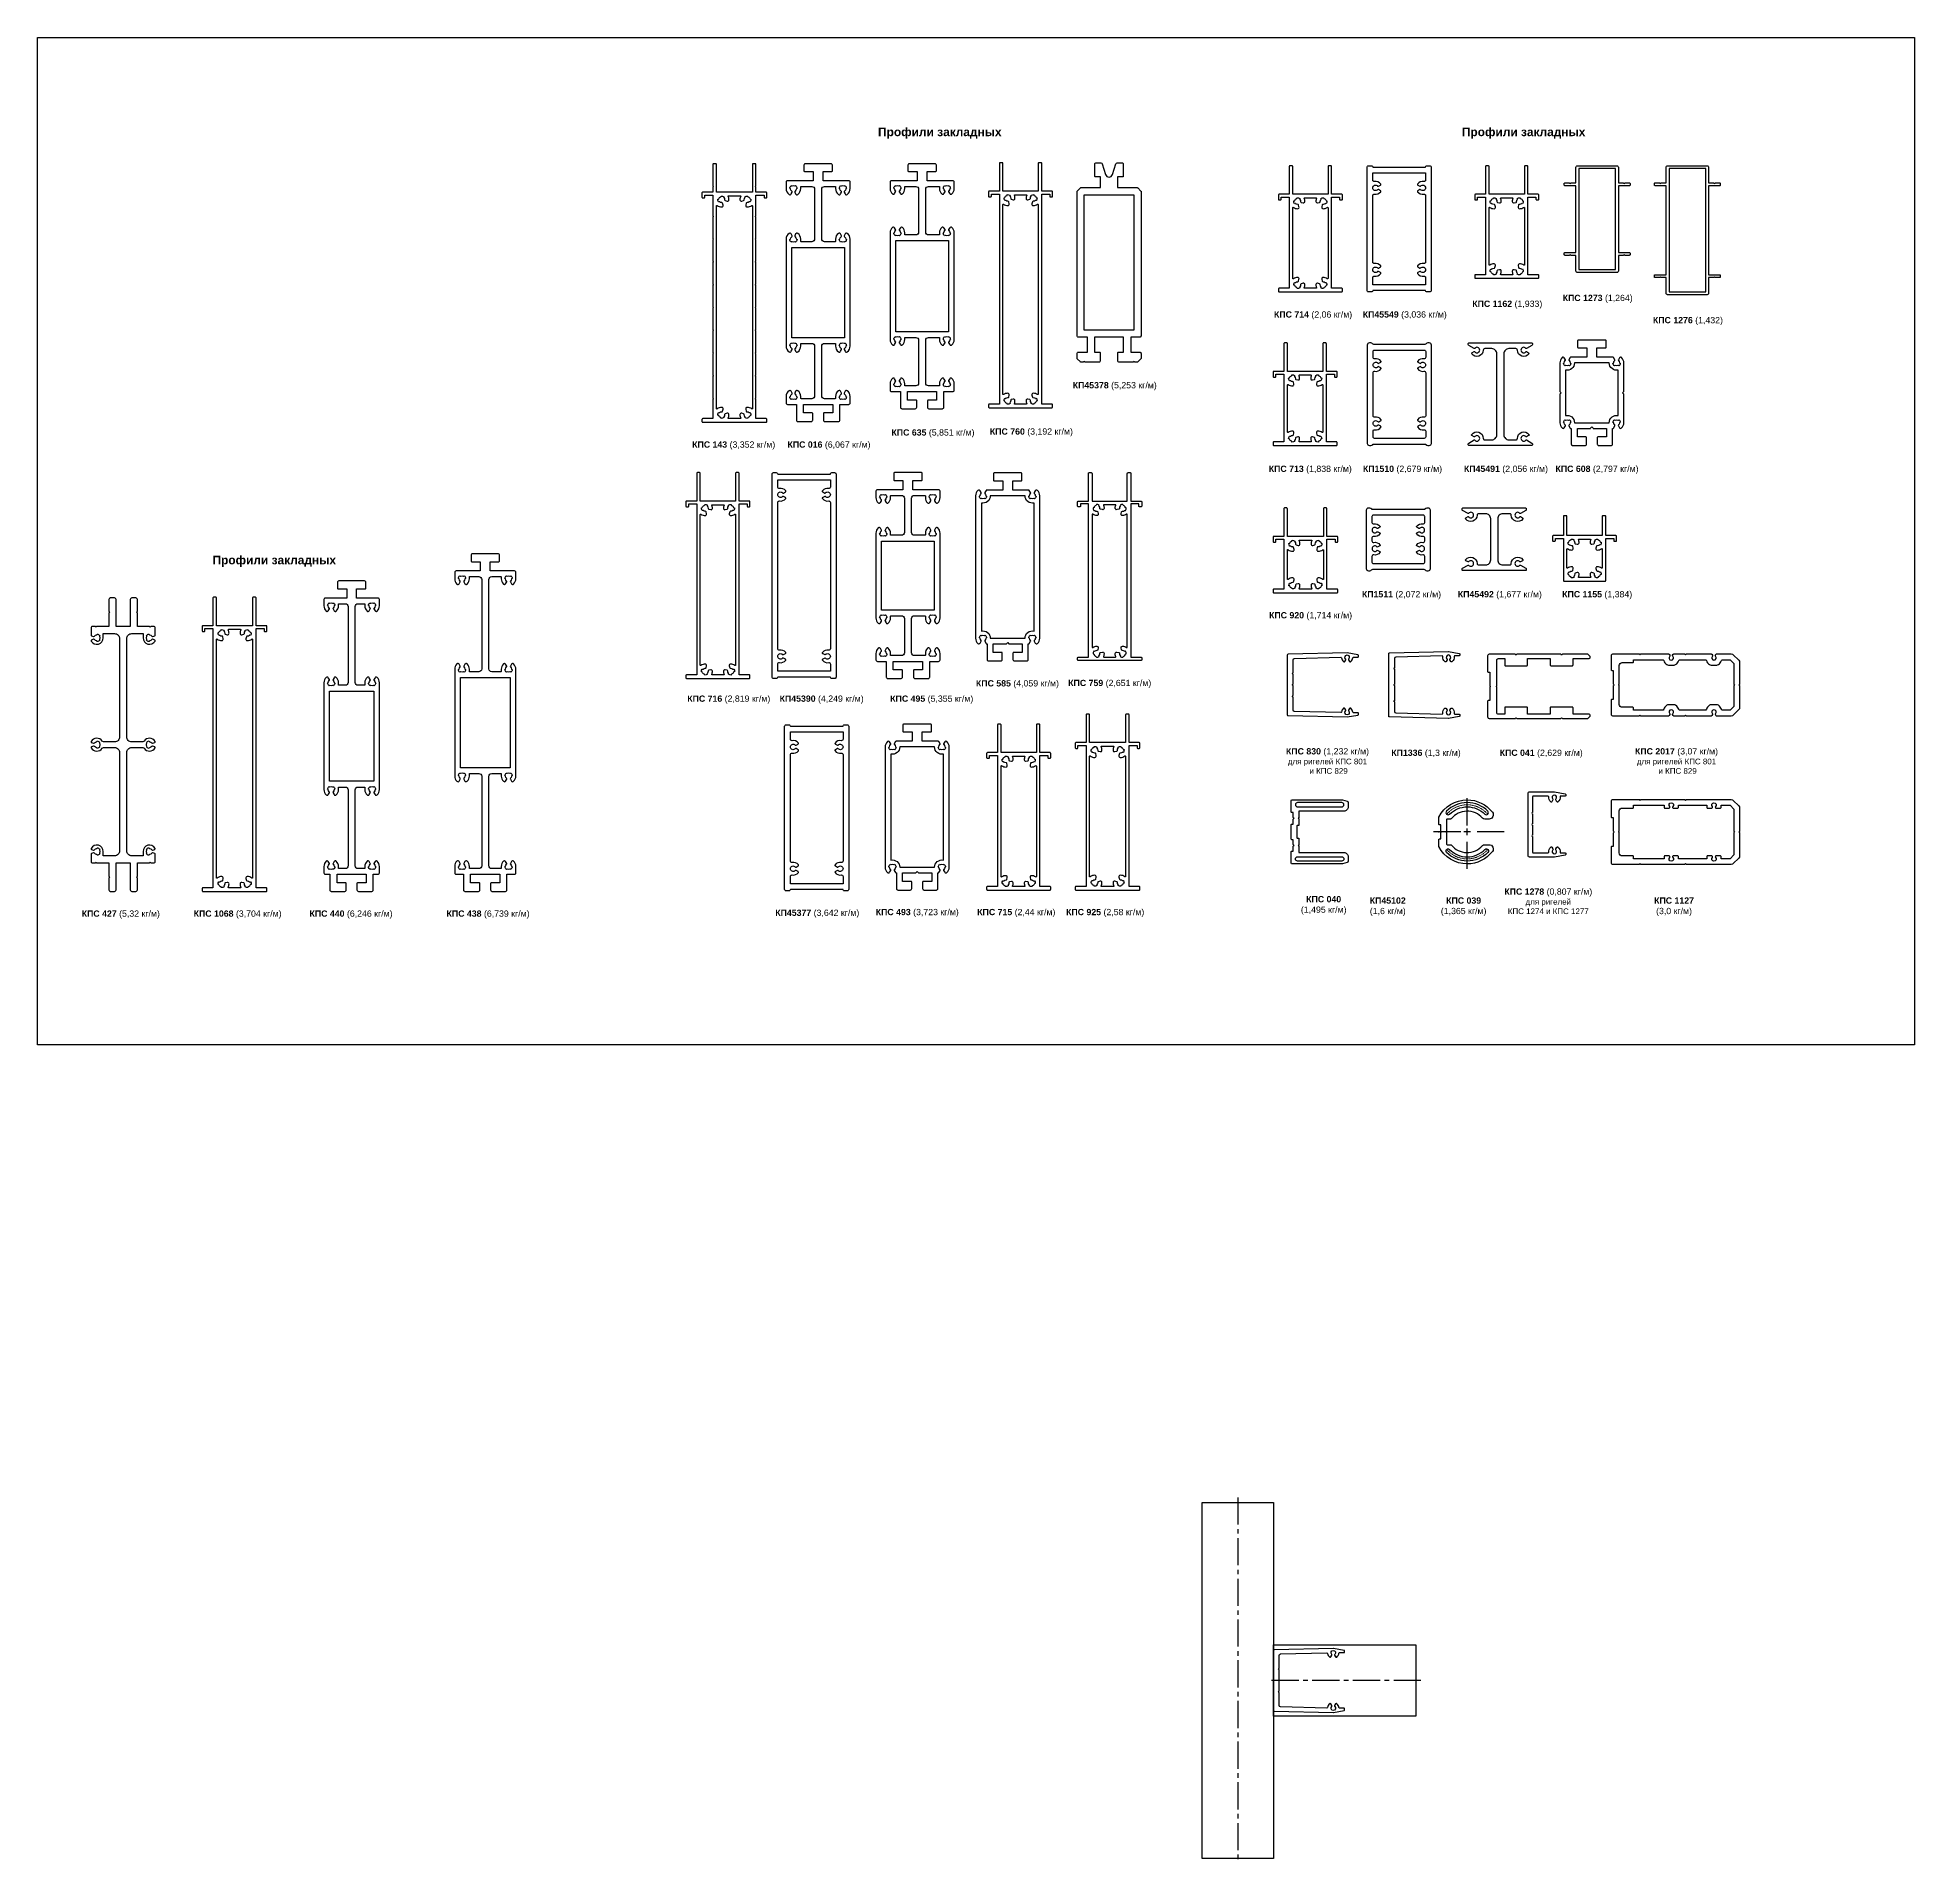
# Model space of a CAD drawing. Header units: millimetres. Extents: x 1744 to 18744, y -2272 to 2782.
# Drawn here: x 3459 to 4777, y 660 to 1942 of the extents above; entities that cross this region are included whole.
import ezdxf

# ---------------------------------------------------------------- set-up
doc = ezdxf.new("R2010")
doc.units = ezdxf.units.MM
doc.linetypes.add('CENTER2', pattern=[28.575, 19.05, -3.175, 3.175, -3.175])
doc.linetypes.add('DASHDOT', pattern=[1, 0.5, -0.25, 0, -0.25])
doc.layers.add('1', color=6, linetype='DASHDOT', lineweight=13)
doc.layers.add('Текстовый', color=7, linetype='Continuous', lineweight=9)
doc.styles.add('Каталожный', font='isocpeur.ttf', dxfattribs={"height": 2.5})

msp = doc.modelspace()

# ---------------------------------------------------------------- texts
at = {"layer": 'Текстовый', "color": 2, "linetype": 'Continuous', "attachment_point": 1, "style": 'Каталожный'}
for s, insert, char_height, width in [('\\pxqc;{\\fArial|b1|i0|c204|p34;Профили закладных}', (3957.966, 1879.176), 6, 268.63099), ('\\pxqc;{\\fArial|b1|i0|c204|p34;Профили закладных}', (4367.966, 1879.176), 6, 268.63099), ('{\\fArial|b1|i0|c204|p34;\\H0.71429x;КПС 1162 \\fArial|b0|i0|c204|p34;(1,933)}', (4466.244, 1757.726), 6.16, 71.27963), ('{\\fArial|b1|i0|c204|p34;\\H0.71429x;КПС 1273 \\fArial|b0|i0|c204|p34;(1,264)}', (4529.726, 1761.826), 6.16, 71.27963), ('{\\fArial|b1|i0|c204|p34;\\H0.71429x;КПС 714 \\fArial|b0|i0|c204|p34;(2,06 кг/м)}', (4326.979, 1750.226), 6.16, 71.27963), ('{\\fArial|b1|i0|c204|p34;\\H0.71429x;КП45549 \\fArial|b0|i0|c204|p34;(3,036 кг/м)}', (4389.325, 1750.226), 6.16, 71.27963), ('{\\fArial|b1|i0|c204|p34;\\H0.71429x;КПС 1276 \\fArial|b0|i0|c204|p34;(1,432)}', (4593.111, 1746.226), 6.16, 71.27963), ('{\\fArial|b1|i0|c204|p34;\\H0.71429x;КП45378 \\fArial|b0|i0|c204|p34;(5,253 кг/м)}', (4185.635, 1700.534), 6.16, 71.27963), ('{\\fArial|b1|i0|c204|p34;\\H0.71429x;КПС 635 \\fArial|b0|i0|c204|p34;(5,851 кг/м)}', (4058.324, 1667.374), 6.16, 71.27963), ('{\\fArial|b1|i0|c204|p34;\\H0.71429x;КПС 760 \\fArial|b0|i0|c204|p34;(3,192 кг/м)}', (4127.444, 1668.057), 6.16, 71.27963), ('{\\fArial|b1|i0|c204|p34;\\H0.71429x;КПС 143 \\fArial|b0|i0|c204|p34;(3,352 кг/м)}', (3918.38, 1658.866), 6.16, 71.27963), ('{\\fArial|b1|i0|c204|p34;\\H0.71429x;КПС 016 \\fArial|b0|i0|c204|p34;(6,067 кг/м)}', (3985.297, 1658.866), 6.16, 71.27963), ('{\\fArial|b1|i0|c204|p34;\\H0.71429x;КПС 713 \\fArial|b0|i0|c204|p34;(1,838 кг/м)}', (4323.312, 1641.864), 6.16, 71.27963), ('{\\fArial|b1|i0|c204|p34;\\H0.71429x;КП1510 \\fArial|b0|i0|c204|p34;(2,679 кг/м)}', (4389.457, 1641.864), 6.16, 71.27963), ('{\\fArial|b1|i0|c204|p34;\\H0.71429x;КП45491 \\fArial|b0|i0|c204|p34;(2,056 кг/м)}', (4460.378, 1641.864), 6.16, 71.27963), ('{\\fArial|b1|i0|c204|p34;\\H0.71429x;КПС 608 \\fArial|b0|i0|c204|p34;(2,797 кг/м)}', (4524.679, 1641.864), 6.16, 71.27963), ('\\pxqc;{\\fArial|b1|i0|c204|p34;Профили закладных}', (3569.863, 1578.593), 6, 109.97035), ('{\\fArial|b1|i0|c204|p34;\\H0.71429x;КП1511 \\fArial|b0|i0|c204|p34;(2,072 кг/м)}', (4388.745, 1553.782), 6.16, 71.27963), ('{\\fArial|b1|i0|c204|p34;\\H0.71429x;КП45492 \\fArial|b0|i0|c204|p34;(1,677 кг/м)}', (4456.104, 1553.782), 6.16, 71.27963), ('{\\fArial|b1|i0|c204|p34;\\H0.71429x;КПС 1155 \\fArial|b0|i0|c204|p34;(1,384)}', (4529.381, 1553.782), 6.16, 71.27963), ('{\\fArial|b1|i0|c204|p34;\\H0.71429x;КПС 920 \\fArial|b0|i0|c204|p34;(1,714 кг/м)}', (4323.525, 1539.023), 6.16, 71.27963), ('{\\fArial|b1|i0|c204|p34;\\H0.71429x;КПС 585 \\fArial|b0|i0|c204|p34;(4,059 кг/м)}', (4117.645, 1491.225), 6.16, 71.27963), ('{\\fArial|b1|i0|c204|p34;\\H0.71429x;КПС 759 \\fArial|b0|i0|c204|p34;(2,651 кг/м)}', (4182.471, 1491.485), 6.16, 71.27963), ('{\\fArial|b1|i0|c204|p34;\\H0.71429x;КПС 716 \\fArial|b0|i0|c204|p34;(2,819 кг/м)}', (3914.916, 1480.475), 6.16, 71.27963), ('{\\fArial|b1|i0|c204|p34;\\H0.71429x;КП45390 \\fArial|b0|i0|c204|p34;(4,249 кг/м)}', (3979.797, 1480.475), 6.16, 71.27963), ('{\\fArial|b1|i0|c204|p34;\\H0.71429x;КПС 495 \\fArial|b0|i0|c204|p34;(5,355 кг/м)}', (4057.473, 1480.475), 6.16, 71.27963), ('\\pxqc;{\\fArial|b1|i0|c204|p34;\\H0.71429x;КПС 830 \\fArial|b0|i0|c204|p34;(1,232 кг/м)\\P\\H0.90909x;для ригелей КПС 801\\P и КПС 829}', (4320.267, 1443.497), 6.16, 88.59075), ('{\\fArial|b1|i0|c204|p34;\\H0.71429x;КП1336 \\fArial|b0|i0|c204|p34;(1,3 кг/м)}', (4409.365, 1442.498), 6.16, 71.27963), ('{\\fArial|b1|i0|c204|p34;\\H0.71429x;КПС 041 \\fArial|b0|i0|c204|p34;(2,629 кг/м)}', (4485.481, 1442.498), 6.16, 71.27963), ('\\pxqc;{\\fArial|b1|i0|c204|p34;\\H0.71429x;КПС 2017 \\fArial|b0|i0|c204|p34;(3,07 кг/м)\\P\\H0.90909x;для ригелей КПС 801\\P и КПС 829}', (4565.375, 1443.497), 6.16, 88.59075), ('\\pxqc;{\\fArial|b1|i0|c204|p34;\\H0.71429x;КПС 1278 \\fArial|b0|i0|c204|p34;(0,807 кг/м)\\P\\H0.90909x;для ригелей\\PКПС 1274 и КПС 1277}', (4474.464, 1344.997), 6.16, 90.30323), ('\\pxqc;{\\fArial|b1|i0|c204|p34;\\H0.71429x;КПС 040 \\fArial|b0|i0|c204|p34;\\P(1,495 кг/м)}', (4341.107, 1339.667), 6.16, 41.58163), ('\\pxqc;{\\fArial|b1|i0|c204|p34;\\H0.71429x;КП45102 \\fArial|b0|i0|c204|p34;\\P(1,6 кг/м)}', (4386.094, 1338.71), 6.16, 41.58163), ('\\pxqc;{\\fArial|b1|i0|c204|p34;\\H0.71429x;КПС 039 \\fArial|b0|i0|c204|p34;\\P(1,365 кг/м)}', (4439.383, 1338.71), 6.16, 41.58163), ('\\pxqc;{\\fArial|b1|i0|c204|p34;\\H0.71429x;КПС 1127 \\fArial|b0|i0|c204|p34;\\P(3,0 кг/м)}', (4587.15, 1338.71), 6.16, 41.58163), ('{\\fArial|b1|i0|c204|p34;\\H0.71429x;КПС 427 \\fArial|b0|i0|c204|p34;(5,32 кг/м)}', (3489.64, 1329.553), 6.16, 71.27963), ('{\\fArial|b1|i0|c204|p34;\\H0.71429x;КПС 1068 \\fArial|b0|i0|c204|p34;(3,704 кг/м)}', (3568.268, 1329.553), 6.16, 71.27963), ('{\\fArial|b1|i0|c204|p34;\\H0.71429x;КПС 440 \\fArial|b0|i0|c204|p34;(6,246 кг/м)}', (3649.629, 1329.553), 6.16, 71.27963), ('{\\fArial|b1|i0|c204|p34;\\H0.71429x;КПС 438 \\fArial|b0|i0|c204|p34;(6,739 кг/м)}', (3745.865, 1329.553), 6.16, 71.27963), ('{\\fArial|b1|i0|c204|p34;\\H0.71429x;КП45377 \\fArial|b0|i0|c204|p34;(3,642 кг/м)}', (3976.725, 1330.139), 6.16, 71.27963), ('{\\fArial|b1|i0|c204|p34;\\H0.71429x;КПС 493 \\fArial|b0|i0|c204|p34;(3,723 кг/м)}', (4047.279, 1330.646), 6.16, 71.27963), ('{\\fArial|b1|i0|c204|p34;\\H0.71429x;КПС 715 \\fArial|b0|i0|c204|p34;(2,44 кг/м)}', (4118.574, 1330.646), 6.16, 71.27963), ('{\\fArial|b1|i0|c204|p34;\\H0.71429x;КПС 925 \\fArial|b0|i0|c204|p34;(2,58 кг/м)}', (4180.973, 1330.646), 6.16, 71.27963)]:
    msp.add_mtext(s, dxfattribs=dict(at, insert=insert, char_height=char_height, width=width))

# ---------------------------------------------------------------- blocks, each defined once
blk = doc.blocks.new('КПС 427')
blk.add_lwpolyline([(-22.5, 77, 0.303347), (-22.2, 76.5), (-20.9, 76, 0.358606), (-20.2, 76.2, -0.238304), (-18.6, 77.1, 0.25491), (-18.4, 77.2), (-18.2, 77.6, -0.2), (-16.4, 76.6), (-16.6, 76.2, 0.25491), (-16.6, 76, -0.241952), (-16.6, 74, 0.25491), (-16.6, 73.8), (-16.4, 73.4, -0.2), (-18.2, 72.4), (-18.4, 72.8, 0.25491), (-18.6, 72.9, -0.238304), (-20.2, 73.8, 0.358606), (-20.9, 74), (-22.2, 73.5, 0.446483), (-22.4, 72.8, 0.7761), (-14, 75), (-14, 78), (-6, 78, -0.414214), (-2.5, 74.5), (-2.5, 5.5, -0.414214), (-6, 2), (-13.9, 2, -0.253709), (-14.7, 2.5, 0.566951), (-22.4, 2.2, 0.446483), (-22.2, 1.5), (-20.9, 1, 0.358606), (-20.2, 1.2, -0.238304), (-18.6, 2.1, 0.25491), (-18.4, 2.2), (-18.2, 2.6, -0.2), (-16.4, 1.6), (-16.6, 1.2, 0.25491), (-16.6, 1, -0.241952), (-16.6, -1, 0.25491), (-16.6, -1.2), (-16.4, -1.6, -0.2), (-18.2, -2.6), (-18.4, -2.2, 0.25491), (-18.6, -2.1, -0.238304), (-20.2, -1.2, 0.358606), (-20.9, -1), (-22.2, -1.5, 0.446483), (-22.4, -2.2, 0.566951), (-14.7, -2.5, -0.253709), (-13.9, -2), (-6, -2, -0.414214), (-2.5, -5.5), (-2.5, -74.5, -0.414214), (-6, -78), (-14, -78), (-14, -75, 0.7761), (-22.4, -72.8, 0.446483), (-22.2, -73.5), (-20.9, -74, 0.358606), (-20.2, -73.8, -0.238304), (-18.6, -72.9, 0.25491), (-18.4, -72.8), (-18.2, -72.4, -0.2), (-16.4, -73.4), (-16.6, -73.8, 0.25491), (-16.6, -74, -0.241952), (-16.6, -76, 0.25491), (-16.6, -76.2), (-16.4, -76.6, -0.2), (-18.2, -77.6), (-18.4, -77.2, 0.25491), (-18.6, -77.1, -0.238304), (-20.2, -76.2, 0.358606), (-20.9, -76), (-22.2, -76.5, 0.303347), (-22.5, -77), (-22.5, -82, 0.414214), (-21.5, -83), (-19.6, -83, 0.198912), (-19.4, -82.9), (-19, -82.5), (-18.6, -82.9, 0.198912), (-18.4, -83), (-10, -83), (-10, -92.4, 0.198912), (-9.9, -92.6), (-9.5, -93), (-9.9, -93.4, 0.198912), (-10, -93.6), (-10, -102, 0.414214), (-9, -103), (-6, -103, 0.414214), (-5, -102), (-5, -83), (5, -83), (5, -102, 0.414214), (6, -103), (9, -103, 0.414214), (10, -102), (10, -93.6, 0.198912), (9.9, -93.4), (9.5, -93), (9.9, -92.6, 0.198912), (10, -92.4), (10, -83), (18.4, -83, 0.198912), (18.6, -82.9), (19, -82.5), (19.4, -82.9, 0.198912), (19.6, -83), (21.5, -83, 0.414214), (22.5, -82), (22.5, -77, 0.303347), (22.2, -76.5), (20.9, -76, 0.358606), (20.2, -76.2, -0.238304), (18.6, -77.1, 0.25491), (18.4, -77.2), (18.2, -77.6, -0.2), (16.4, -76.6), (16.6, -76.2, 0.25491), (16.6, -76, -0.241952), (16.6, -74, 0.25491), (16.6, -73.8), (16.4, -73.4, -0.2), (18.2, -72.4), (18.4, -72.8, 0.25491), (18.6, -72.9, -0.238304), (20.2, -73.8, 0.358606), (20.9, -74), (22.2, -73.5, 0.446483), (22.4, -72.8, 0.7761), (14, -75), (14, -78), (6, -78, -0.414214), (2.5, -74.5), (2.5, -5.5, -0.414214), (6, -2), (13.9, -2, -0.253709), (14.7, -2.5, 0.566951), (22.4, -2.2, 0.446483), (22.2, -1.5), (20.9, -1, 0.358606), (20.2, -1.2, -0.238304), (18.6, -2.1, 0.25491), (18.4, -2.2), (18.2, -2.6, -0.2), (16.4, -1.6), (16.6, -1.2, 0.25491), (16.6, -1, -0.241952), (16.6, 1, 0.25491), (16.6, 1.2), (16.4, 1.6, -0.2), (18.2, 2.6), (18.4, 2.2, 0.25491), (18.6, 2.1, -0.238304), (20.2, 1.2, 0.358606), (20.9, 1), (22.2, 1.5, 0.446483), (22.4, 2.2, 0.566951), (14.7, 2.5, -0.253709), (13.9, 2), (6, 2, -0.414214), (2.5, 5.5), (2.5, 74.5, -0.414214), (6, 78), (14, 78), (14, 75, 0.7761), (22.4, 72.8, 0.446483), (22.2, 73.5), (20.9, 74, 0.358606), (20.2, 73.8, -0.238304), (18.6, 72.9, 0.25491), (18.4, 72.8), (18.2, 72.4, -0.2), (16.4, 73.4), (16.6, 73.8, 0.25491), (16.6, 74, -0.241952), (16.6, 76, 0.25491), (16.6, 76.2), (16.4, 76.6, -0.2), (18.2, 77.6), (18.4, 77.2, 0.25491), (18.6, 77.1, -0.238304), (20.2, 76.2, 0.358606), (20.9, 76), (22.2, 76.5, 0.303347), (22.5, 77), (22.5, 82, 0.414214), (21.5, 83), (19.6, 83, 0.198912), (19.4, 82.9), (19, 82.5), (18.6, 82.9, 0.198912), (18.4, 83), (10, 83), (10, 92.4, 0.198912), (9.9, 92.6), (9.5, 93), (9.9, 93.4, 0.198912), (10, 93.6), (10, 102, 0.414214), (9, 103), (6, 103, 0.414214), (5, 102), (5, 83), (-5, 83), (-5, 102, 0.414214), (-6, 103), (-9, 103, 0.414214), (-10, 102), (-10, 93.6, 0.198912), (-9.9, 93.4), (-9.5, 93), (-9.9, 92.6, 0.198912), (-10, 92.4), (-10, 83), (-18.4, 83, 0.198912), (-18.6, 82.9), (-19, 82.5), (-19.4, 82.9, 0.198912), (-19.6, 83), (-21.5, 83, 0.414214), (-22.5, 82)], format="xyb", close=True)
blk = doc.blocks.new('КПС 1068')
blk.add_lwpolyline([(12.6, 186.5), (-12.7, 186.5), (-12.7, 206, 0.414214), (-13.2, 206.5), (-14.7, 206.5, 0.414214), (-15.2, 206), (-15.2, 186.5), (-22.2, 186.5, 0.414214), (-22.8, 186), (-22.8, 183, 0.414214), (-22.2, 182.5), (-21.2, 182.5, 0.414214), (-20.8, 183), (-20.8, 184.5), (-15.2, 184.5), (-15.2, 2.5), (-22.2, 2.5, 0.414214), (-22.8, 2), (-22.8, 0.5, 0.414214), (-22.2, 0), (22.2, 0, 0.414214), (22.7, 0.5), (22.7, 2, 0.414214), (22.2, 2.5), (15.1, 2.5), (15.1, 184.5), (20.8, 184.5), (20.8, 183, 0.414214), (21.2, 182.5), (22.2, 182.5, 0.414214), (22.7, 183), (22.7, 186, 0.414214), (22.2, 186.5), (15.1, 186.5), (15.1, 206, 0.414214), (14.6, 206.5), (13.1, 206.5, 0.414214), (12.6, 206)], format="xyb", close=True)
blk.add_lwpolyline([(4.1, 184, -0.55839), (4.4, 183.6, 0.12177), (3.9, 181.2, 0.487427), (5.1, 180.2), (6.5, 180.6, 0.358606), (6.9, 181.1, -0.203976), (7.4, 182.7, 0.25491), (7.5, 182.9), (7.4, 183.3, -0.2), (9.3, 183.8), (9.4, 183.5, 0.25491), (9.6, 183.2, -0.241952), (11, 181.9, 0.25491), (11.2, 181.7), (11.6, 181.6, -0.2), (11.1, 179.7), (10.7, 179.8, 0.25491), (10.4, 179.7, -0.203976), (8.9, 179.2, 0.358606), (8.3, 178.8), (8, 177.4, 0.487427), (8.9, 176.1, 0.171765), (12.2, 177.2, -0.624436), (12.6, 177), (12.6, 9.5, -0.624436), (12.2, 9.3, 0.171765), (8.9, 10.4, 0.487427), (8, 9.1), (8.3, 7.7, 0.358606), (8.9, 7.3, -0.203976), (10.4, 6.8, 0.25491), (10.7, 6.7), (11.1, 6.8, -0.2), (11.6, 4.9), (11.2, 4.8, 0.25491), (11, 4.6, -0.241952), (9.6, 3.3, 0.25491), (9.4, 3), (9.3, 2.7, -0.2), (7.4, 3.2), (7.5, 3.6, 0.25491), (7.4, 3.8, -0.203976), (6.9, 5.4, 0.358606), (6.5, 5.9), (5.1, 6.3, 0.487427), (3.9, 5.3, 0.12177), (4.4, 2.9, -0.55839), (4.1, 2.5), (-4.1, 2.5, -0.55839), (-4.4, 2.9, 0.12177), (-3.9, 5.3, 0.487427), (-5.1, 6.3), (-6.5, 5.9, 0.358606), (-6.9, 5.4, -0.203976), (-7.4, 3.8, 0.25491), (-7.5, 3.6), (-7.4, 3.2, -0.2), (-9.3, 2.7), (-9.4, 3, 0.25491), (-9.6, 3.3, -0.241952), (-11, 4.6, 0.25491), (-11.2, 4.8), (-11.6, 4.9, -0.2), (-11.1, 6.8), (-10.7, 6.7, 0.25491), (-10.4, 6.8, -0.203976), (-8.9, 7.3, 0.358606), (-8.3, 7.7), (-8, 9.1, 0.487427), (-8.9, 10.4, 0.171765), (-12.2, 9.3, -0.624436), (-12.7, 9.5), (-12.7, 177, -0.624436), (-12.2, 177.2, 0.171765), (-8.9, 176.1, 0.487427), (-8, 177.4), (-8.3, 178.8, 0.358606), (-8.9, 179.2, -0.203976), (-10.4, 179.7, 0.25491), (-10.7, 179.8), (-11.1, 179.7, -0.2), (-11.6, 181.6), (-11.2, 181.7, 0.25491), (-11, 181.9, -0.241952), (-9.6, 183.2, 0.25491), (-9.4, 183.5), (-9.3, 183.8, -0.2), (-7.4, 183.3), (-7.5, 182.9, 0.25491), (-7.4, 182.7, -0.203976), (-6.9, 181.1, 0.358606), (-6.5, 180.6), (-5.1, 180.2, 0.487427), (-3.9, 181.2, 0.12177), (-4.4, 183.6, -0.55839), (-4.1, 184), (4.1, 184)], format="xyb")
blk = doc.blocks.new('КПС 440')
blk.add_lwpolyline([(-15.9, 94.6), (-15.6, 94.4, 0.25491), (-15.3, 94.4, -0.241952), (-13.4, 94.4, 0.25491), (-13.1, 94.4), (-12.8, 94.6, -0.2), (-11.8, 92.8), (-12.1, 92.7, 0.25491), (-12.3, 92.4, -0.203976), (-13, 90.9, 0.358606), (-13.1, 90.3), (-12.3, 89, 0.487427), (-10.8, 88.8, 0.203709), (-9.2, 92.5), (-9.2, 93.7, -0.414214), (-8.9, 94), (-4.5, 94, -0.414214), (-2.5, 92), (-2.5, 38.7, -0.414214), (-4.5, 36.7), (-8.9, 36.7, -0.414214), (-9.2, 37), (-9.2, 38.5, 0.203709), (-10.8, 42.2, 0.487427), (-12.3, 42), (-13.1, 40.7, 0.358606), (-13, 40.1, -0.203976), (-12.3, 38.6, 0.25491), (-12.1, 38.4), (-11.8, 38.2, -0.2), (-12.8, 36.4), (-13.1, 36.6, 0.25491), (-13.4, 36.6, -0.241952), (-15.3, 36.6, 0.25491), (-15.6, 36.6), (-15.9, 36.4, -0.2), (-16.9, 38.2), (-16.6, 38.4, 0.25491), (-16.4, 38.6, -0.203976), (-15.7, 40.1, 0.358606), (-15.6, 40.7), (-16.4, 42, 0.487427), (-17.9, 42.2, 0.203709), (-19.5, 38.5), (-19.5, -36.5, 0.203709), (-17.9, -40.2, 0.487427), (-16.4, -40), (-15.6, -38.7, 0.358606), (-15.7, -38.1, -0.203976), (-16.4, -36.6, 0.25491), (-16.6, -36.3), (-16.9, -36.2, -0.2), (-15.9, -34.4), (-15.6, -34.6, 0.25491), (-15.3, -34.6, -0.241952), (-13.4, -34.6, 0.25491), (-13.1, -34.6), (-12.8, -34.4, -0.2), (-11.8, -36.2), (-12.1, -36.3, 0.25491), (-12.3, -36.6, -0.203976), (-13, -38.1, 0.358606), (-13.1, -38.7), (-12.3, -40, 0.487427), (-10.8, -40.2, 0.203709), (-9.2, -36.5), (-9.2, -35, -0.414214), (-8.9, -34.7), (-4.5, -34.7, -0.414214), (-2.5, -36.7), (-2.5, -90, -0.414214), (-4.5, -92), (-8.9, -92, -0.414214), (-9.2, -91.7), (-9.2, -90.5, 0.203709), (-10.8, -86.8, 0.487427), (-12.3, -87), (-13.1, -88.3, 0.358606), (-13, -88.9, -0.203976), (-12.3, -90.4, 0.25491), (-12.1, -90.6), (-11.8, -90.8, -0.2), (-12.8, -92.6), (-13.1, -92.4, 0.25491), (-13.4, -92.4, -0.241952), (-15.3, -92.4, 0.25491), (-15.6, -92.4), (-15.9, -92.6, -0.2), (-16.9, -90.8), (-16.6, -90.6, 0.25491), (-16.4, -90.4, -0.203976), (-15.7, -88.9, 0.358606), (-15.6, -88.3), (-16.4, -87, 0.487427), (-17.9, -86.8, 0.203709), (-19.5, -90.5), (-19.5, -95, 0.414214), (-18.5, -96), (-15.3, -96), (-15.3, -107, 0.414214), (-14.3, -108), (-4.8, -108, 0.414214), (-3.8, -107), (-3.8, -102.5, 0.414214), (-4.3, -102), (-10.3, -102), (-10.3, -96), (10.2, -96), (10.2, -102), (4.2, -102, 0.414214), (3.7, -102.5), (3.7, -107, 0.414214), (4.7, -108), (14.2, -108, 0.414214), (15.2, -107), (15.2, -96), (18.5, -96, 0.414214), (19.5, -95), (19.5, -90.5, 0.203709), (17.9, -86.8, 0.487427), (16.4, -87), (15.6, -88.3, 0.358606), (15.7, -88.9, -0.203976), (16.4, -90.4, 0.25491), (16.6, -90.6), (16.9, -90.8, -0.2), (15.9, -92.6), (15.6, -92.4, 0.25491), (15.3, -92.4, -0.241952), (13.4, -92.4, 0.25491), (13.1, -92.4), (12.8, -92.6, -0.2), (11.8, -90.8), (12.1, -90.6, 0.25491), (12.3, -90.4, -0.203976), (13, -88.9, 0.358606), (13.1, -88.3), (12.3, -87, 0.487427), (10.8, -86.8, 0.203709), (9.2, -90.5), (9.2, -91.7, -0.414214), (8.9, -92), (4.5, -92, -0.414214), (2.5, -90), (2.5, -36.7, -0.414214), (4.5, -34.7), (8.9, -34.7, -0.414214), (9.2, -35), (9.2, -36.5, 0.203709), (10.8, -40.2, 0.487427), (12.3, -40), (13.1, -38.7, 0.358606), (13, -38.1, -0.203976), (12.3, -36.6, 0.25491), (12.1, -36.3), (11.8, -36.2, -0.2), (12.8, -34.4), (13.1, -34.6, 0.25491), (13.4, -34.6, -0.241952), (15.3, -34.6, 0.25491), (15.6, -34.6), (15.9, -34.4, -0.2), (16.9, -36.2), (16.6, -36.3, 0.25491), (16.4, -36.6, -0.203976), (15.7, -38.1, 0.358606), (15.6, -38.7), (16.4, -40, 0.487427), (17.9, -40.2, 0.203709), (19.5, -36.5), (19.5, 38.5, 0.203709), (17.9, 42.2, 0.487427), (16.4, 42), (15.6, 40.7, 0.358606), (15.7, 40.1, -0.203976), (16.4, 38.6, 0.25491), (16.6, 38.4), (16.9, 38.2, -0.2), (15.9, 36.4), (15.6, 36.6, 0.25491), (15.3, 36.6, -0.241952), (13.4, 36.6, 0.25491), (13.1, 36.6), (12.8, 36.4, -0.2), (11.8, 38.2), (12.1, 38.4, 0.25491), (12.3, 38.6, -0.203976), (13, 40.1, 0.358606), (13.1, 40.7), (12.3, 42, 0.487427), (10.8, 42.2, 0.203709), (9.2, 38.5), (9.2, 37, -0.414214), (8.9, 36.7), (4.5, 36.7, -0.414214), (2.5, 38.7), (2.5, 92, -0.414214), (4.5, 94), (8.9, 94, -0.414214), (9.2, 93.7), (9.2, 92.5, 0.203709), (10.8, 88.8, 0.487427), (12.3, 89), (13.1, 90.3, 0.358606), (13, 90.9, -0.203976), (12.3, 92.4, 0.25491), (12.1, 92.7), (11.8, 92.8, -0.2), (12.8, 94.6), (13.1, 94.4, 0.25491), (13.4, 94.4, -0.241952), (15.3, 94.4, 0.25491), (15.6, 94.4), (15.9, 94.6, -0.2), (16.9, 92.8), (16.6, 92.7, 0.25491), (16.4, 92.4, -0.203976), (15.7, 90.9, 0.358606), (15.6, 90.3), (16.4, 89, 0.487427), (17.9, 88.8, 0.203709), (19.5, 92.5), (19.5, 97, 0.414214), (18.5, 98), (3.5, 98), (3.5, 104.5), (9.5, 104.5, 0.414214), (10, 105), (10, 109, 0.414214), (9, 110), (-9, 110, 0.414214), (-10, 109), (-10, 105, 0.414214), (-9.5, 104.5), (-3.5, 104.5), (-3.5, 98), (-18.5, 98, 0.414214), (-19.5, 97), (-19.5, 92.5, 0.203709), (-17.9, 88.8, 0.487427), (-16.4, 89), (-15.6, 90.3, 0.358606), (-15.7, 90.9, -0.203976), (-16.4, 92.4, 0.25491), (-16.6, 92.7), (-16.9, 92.8, -0.2)], format="xyb", close=True)
blk.add_lwpolyline([(-15.5, 32.7), (15.5, 32.7), (15.5, -30.7), (-15.5, -30.7), (-15.5, -30.7)], close=True)
blk = doc.blocks.new('КПС 438')
blk.add_lwpolyline([(11.2, 37.5), (11.2, 36, -0.414214), (10.9, 35.7), (4.5, 35.7, -0.414214), (2.5, 37.7), (2.5, 100.5, -0.414214), (4.5, 102.5), (10.9, 102.5, -0.414214), (11.2, 102.2), (11.2, 101, 0.203709), (12.8, 97.3, 0.487427), (14.3, 97.5), (15.1, 98.8, 0.358606), (15, 99.4, -0.203976), (14.3, 100.9, 0.25491), (14.1, 101.1), (13.8, 101.3, -0.2), (14.8, 103.1), (15.1, 102.9, 0.25491), (15.4, 102.9, -0.241952), (17.3, 102.9, 0.25491), (17.6, 102.9), (17.9, 103.1, -0.2), (18.9, 101.3), (18.6, 101.1, 0.25491), (18.4, 100.9, -0.203976), (17.7, 99.4, 0.358606), (17.6, 98.8), (18.4, 97.5, 0.487427), (19.9, 97.3, 0.203709), (21.5, 101), (21.5, 105.5, 0.414214), (20.5, 106.5), (3.5, 106.5), (3.5, 113), (9.5, 113, 0.414214), (10, 113.5), (10, 117.5, 0.414214), (9, 118.5), (-9, 118.5, 0.414214), (-10, 117.5), (-10, 113.5, 0.414214), (-9.5, 113), (-3.5, 113), (-3.5, 106.5), (-20.5, 106.5, 0.414214), (-21.5, 105.5), (-21.5, 101, 0.203709), (-19.9, 97.3, 0.487427), (-18.4, 97.5), (-17.6, 98.8, 0.358606), (-17.7, 99.4, -0.203976), (-18.4, 100.9, 0.25491), (-18.6, 101.1), (-18.9, 101.3, -0.2), (-17.9, 103.1), (-17.6, 102.9, 0.25491), (-17.3, 102.9, -0.241952), (-15.4, 102.9, 0.25491), (-15.1, 102.9), (-14.8, 103.1, -0.2), (-13.8, 101.3), (-14.1, 101.1, 0.25491), (-14.3, 100.9, -0.203976), (-15, 99.4, 0.358606), (-15.1, 98.8), (-14.3, 97.5, 0.487427), (-12.8, 97.3, 0.203709), (-11.2, 101), (-11.2, 102.2, -0.414214), (-10.9, 102.5), (-4.5, 102.5, -0.414214), (-2.5, 100.5), (-2.5, 37.7, -0.414214), (-4.5, 35.7), (-10.9, 35.7, -0.414214), (-11.2, 36), (-11.2, 37.5, 0.203709), (-12.8, 41.2, 0.487427), (-14.3, 41), (-15.1, 39.7, 0.358606), (-15, 39.1, -0.203976), (-14.3, 37.6, 0.25491), (-14.1, 37.4), (-13.8, 37.2, -0.2), (-14.8, 35.4), (-15.1, 35.6, 0.25491), (-15.4, 35.6, -0.241952), (-17.3, 35.6, 0.25491), (-17.6, 35.6), (-17.9, 35.4, -0.2), (-18.9, 37.2), (-18.6, 37.4, 0.25491), (-18.4, 37.6, -0.203976), (-17.7, 39.1, 0.358606), (-17.6, 39.7), (-18.4, 41, 0.487427), (-19.9, 41.2, 0.203709), (-21.5, 37.5), (-21.5, -37.5, 0.203709), (-19.9, -41.2, 0.487427), (-18.4, -41), (-17.6, -39.7, 0.358606), (-17.7, -39.1, -0.203976), (-18.4, -37.6, 0.25491), (-18.6, -37.4), (-18.9, -37.2, -0.2), (-17.9, -35.4), (-17.6, -35.6, 0.25491), (-17.3, -35.6, -0.241952), (-15.4, -35.6, 0.25491), (-15.1, -35.6), (-14.8, -35.4, -0.2), (-13.8, -37.2), (-14.1, -37.4, 0.25491), (-14.3, -37.6, -0.203976), (-15, -39.1, 0.358606), (-15.1, -39.7), (-14.3, -41, 0.487427), (-12.8, -41.2, 0.203709), (-11.2, -37.5), (-11.2, -36, -0.414214), (-10.9, -35.7), (-4.5, -35.7, -0.414214), (-2.5, -37.7), (-2.5, -100.5, -0.414214), (-4.5, -102.5), (-10.9, -102.5, -0.414214), (-11.2, -102.2), (-11.2, -101, 0.203709), (-12.8, -97.3, 0.487427), (-14.3, -97.5), (-15.1, -98.8, 0.358606), (-15, -99.4, -0.203976), (-14.3, -100.9, 0.25491), (-14.1, -101.1), (-13.8, -101.3, -0.2), (-14.8, -103.1), (-15.1, -102.9, 0.25491), (-15.4, -102.9, -0.241952), (-17.3, -102.9, 0.25491), (-17.6, -102.9), (-17.9, -103.1, -0.2), (-18.9, -101.3), (-18.6, -101.1, 0.25491), (-18.4, -100.9, -0.203976), (-17.7, -99.4, 0.358606), (-17.6, -98.8), (-18.4, -97.5, 0.487427), (-19.9, -97.3, 0.203709), (-21.5, -101), (-21.5, -105.5, 0.414214), (-20.5, -106.5), (-15.3, -106.5), (-15.3, -117.5, 0.414214), (-14.3, -118.5), (-4.8, -118.5, 0.414214), (-3.8, -117.5), (-3.8, -113, 0.414214), (-4.3, -112.5), (-10.3, -112.5), (-10.3, -106.5), (10.2, -106.5), (10.2, -112.5), (4.2, -112.5, 0.414214), (3.7, -113), (3.7, -117.5, 0.414214), (4.7, -118.5), (14.2, -118.5, 0.414214), (15.2, -117.5), (15.2, -106.5), (20.5, -106.5, 0.414214), (21.5, -105.5), (21.5, -101, 0.203709), (19.9, -97.3, 0.487427), (18.4, -97.5), (17.6, -98.8, 0.358606), (17.7, -99.4, -0.203976), (18.4, -100.9, 0.25491), (18.6, -101.1), (18.9, -101.3, -0.2), (17.9, -103.1), (17.6, -102.9, 0.25491), (17.3, -102.9, -0.241952), (15.4, -102.9, 0.25491), (15.1, -102.9), (14.8, -103.1, -0.2), (13.8, -101.3), (14.1, -101.1, 0.25491), (14.3, -100.9, -0.203976), (15, -99.4, 0.358606), (15.1, -98.8), (14.3, -97.5, 0.487427), (12.8, -97.3, 0.203709), (11.2, -101), (11.2, -102.2, -0.414214), (10.9, -102.5), (4.5, -102.5, -0.414214), (2.5, -100.5), (2.5, -37.7, -0.414214), (4.5, -35.7), (10.9, -35.7, -0.414214), (11.2, -36), (11.2, -37.5, 0.203709), (12.8, -41.2, 0.487427), (14.3, -41), (15.1, -39.7, 0.358606), (15, -39.1, -0.203976), (14.3, -37.6, 0.25491), (14.1, -37.4), (13.8, -37.2, -0.2), (14.8, -35.4), (15.1, -35.6, 0.25491), (15.4, -35.6, -0.241952), (17.3, -35.6, 0.25491), (17.6, -35.6), (17.9, -35.4, -0.2), (18.9, -37.2), (18.6, -37.4, 0.25491), (18.4, -37.6, -0.203976), (17.7, -39.1, 0.358606), (17.6, -39.7), (18.4, -41, 0.487427), (19.9, -41.2, 0.203709), (21.5, -37.5), (21.5, 37.5, 0.203709), (19.9, 41.2, 0.487427), (18.4, 41), (17.6, 39.7, 0.358606), (17.7, 39.1, -0.203976), (18.4, 37.6, 0.25491), (18.6, 37.4), (18.9, 37.2, -0.2), (17.9, 35.4), (17.6, 35.6, 0.25491), (17.3, 35.6, -0.241952), (15.4, 35.6, 0.25491), (15.1, 35.6), (14.8, 35.4, -0.2), (13.8, 37.2), (14.1, 37.4, 0.25491), (14.3, 37.6, -0.203976), (15, 39.1, 0.358606), (15.1, 39.7), (14.3, 41, 0.487427), (12.8, 41.2, 0.203709)], format="xyb", close=True)
blk.add_lwpolyline([(-17.5, 31.7), (17.5, 31.7), (17.5, -31.7), (-17.5, -31.7), (-17.5, -31.7)], close=True)
blk = doc.blocks.new('КПС 143')
for points in [[(15.1, 111.9, 0.198912), (15.1, 112.1), (14.6, 112.5), (15.1, 112.9, 0.198912), (15.1, 113.1), (15.1, 127.9, 0.198912), (15.1, 128.1), (14.6, 128.5), (15.1, 128.9, 0.198912), (15.1, 129.1), (15.1, 143.9, 0.198912), (15.1, 144.1), (14.6, 144.5), (15.1, 144.9, 0.198912), (15.1, 145.1), (15.1, 159.5), (20.8, 159.5), (20.8, 158, 0.414214), (21.2, 157.5), (22.2, 157.5, 0.414214), (22.8, 158), (22.8, 161, 0.414214), (22.2, 161.5), (15.1, 161.5), (15.1, 164.9, 0.198912), (15.1, 165.1), (14.6, 165.5), (15.1, 165.9, 0.198912), (15.1, 166.1), (15.1, 181, 0.414214), (14.6, 181.5), (13.1, 181.5, 0.414214), (12.6, 181), (12.6, 161.5), (-12.6, 161.5), (-12.6, 181, 0.414214), (-13.1, 181.5), (-14.6, 181.5, 0.414214), (-15.1, 181), (-15.1, 166.1, 0.198912), (-15.1, 165.9), (-14.6, 165.5), (-15.1, 165.1, 0.198912), (-15.1, 164.9), (-15.1, 161.5), (-22.2, 161.5, 0.414214), (-22.8, 161), (-22.8, 158, 0.414214), (-22.2, 157.5), (-21.2, 157.5, 0.414214), (-20.8, 158), (-20.8, 159.5), (-15.1, 159.5), (-15.1, 145.1, 0.198912), (-15.1, 144.9), (-14.6, 144.5), (-15.1, 144.1, 0.198912), (-15.1, 143.9), (-15.1, 129.1, 0.198912), (-15.1, 128.9), (-14.6, 128.5), (-15.1, 128.1, 0.198912), (-15.1, 127.9), (-15.1, 113.1, 0.198912), (-15.1, 112.9), (-14.6, 112.5), (-15.1, 112.1, 0.198912), (-15.1, 111.9), (-15.1, 97.1, 0.198912), (-15.1, 96.9), (-14.6, 96.5), (-15.1, 96.1, 0.198912), (-15.1, 95.9), (-15.1, 81.1, 0.198912), (-15.1, 80.9), (-14.6, 80.5), (-15.1, 80.1, 0.198912), (-15.1, 79.9), (-15.1, 65.1, 0.198912), (-15.1, 64.9), (-14.6, 64.5), (-15.1, 64.1, 0.198912), (-15.1, 63.9), (-15.1, 49.1, 0.198912), (-15.1, 48.9), (-14.6, 48.5), (-15.1, 48.1, 0.198912), (-15.1, 47.9), (-15.1, 33.1, 0.198912), (-15.1, 32.9), (-14.6, 32.5), (-15.1, 32.1, 0.198912), (-15.1, 31.9), (-15.1, 17.1, 0.198912), (-15.1, 16.9), (-14.6, 16.5), (-15.1, 16.1, 0.198912), (-15.1, 15.9), (-15.1, 2.5), (-22.2, 2.5, 0.414214), (-22.8, 2), (-22.8, 0.5, 0.414214), (-22.2, 0), (22.2, 0, 0.414214), (22.8, 0.5), (22.8, 2, 0.414214), (22.2, 2.5), (15.1, 2.5), (15.1, 15.9, 0.198912), (15.1, 16.1), (14.6, 16.5), (15.1, 16.9, 0.198912), (15.1, 17.1), (15.1, 31.9, 0.198912), (15.1, 32.1), (14.6, 32.5), (15.1, 32.9, 0.198912), (15.1, 33.1), (15.1, 47.9, 0.198912), (15.1, 48.1), (14.6, 48.5), (15.1, 48.9, 0.198912), (15.1, 49.1), (15.1, 63.9, 0.198912), (15.1, 64.1), (14.6, 64.5), (15.1, 64.9, 0.198912), (15.1, 65.1), (15.1, 79.9, 0.198912), (15.1, 80.1), (14.6, 80.5), (15.1, 80.9, 0.198912), (15.1, 81.1), (15.1, 95.9, 0.198912), (15.1, 96.1), (14.6, 96.5), (15.1, 96.9, 0.198912), (15.1, 97.1)], [(-6.9, 5.4, -0.203976), (-7.4, 3.8, 0.25491), (-7.5, 3.6), (-7.4, 3.2, -0.2), (-9.3, 2.7), (-9.4, 3, 0.25491), (-9.6, 3.3, -0.241952), (-11, 4.6, 0.25491), (-11.2, 4.8), (-11.6, 4.9, -0.2), (-11.1, 6.8), (-10.7, 6.7, 0.25491), (-10.4, 6.8, -0.203976), (-8.9, 7.3, 0.358606), (-8.3, 7.7), (-8, 9.1, 0.487427), (-8.9, 10.4, 0.171765), (-12.2, 9.3, -0.624436), (-12.6, 9.5), (-12.6, 152, -0.624436), (-12.2, 152.2, 0.171765), (-8.9, 151.1, 0.487427), (-8, 152.4), (-8.3, 153.8, 0.358606), (-8.9, 154.2, -0.203976), (-10.4, 154.7, 0.25491), (-10.7, 154.8), (-11.1, 154.7, -0.2), (-11.6, 156.6), (-11.2, 156.7, 0.25491), (-11, 156.9, -0.241952), (-9.6, 158.2, 0.25491), (-9.4, 158.5), (-9.3, 158.8, -0.2), (-7.4, 158.3), (-7.5, 157.9, 0.25491), (-7.4, 157.7, -0.203976), (-6.9, 156.1, 0.358606), (-6.5, 155.6), (-5.1, 155.2, 0.487427), (-3.9, 156.2, 0.12177), (-4.4, 158.6, -0.55839), (-4.1, 159), (4.1, 159, -0.55839), (4.4, 158.6, 0.12177), (3.9, 156.2, 0.487427), (5.1, 155.2), (6.5, 155.6, 0.358606), (6.9, 156.1, -0.203976), (7.4, 157.7, 0.25491), (7.5, 157.9), (7.4, 158.3, -0.2), (9.3, 158.8), (9.4, 158.5, 0.25491), (9.6, 158.2, -0.241952), (11, 156.9, 0.25491), (11.2, 156.7), (11.6, 156.6, -0.2), (11.1, 154.7), (10.7, 154.8, 0.25491), (10.4, 154.7, -0.203976), (8.9, 154.2, 0.358606), (8.3, 153.8), (8, 152.4, 0.487427), (8.9, 151.1, 0.171765), (12.2, 152.2, -0.624436), (12.6, 152), (12.6, 9.5, -0.624436), (12.2, 9.3, 0.171765), (8.9, 10.4, 0.487427), (8, 9.1), (8.3, 7.7, 0.358606), (8.9, 7.3, -0.203976), (10.4, 6.8, 0.25491), (10.7, 6.7), (11.1, 6.8, -0.2), (11.6, 4.9), (11.2, 4.8, 0.25491), (11, 4.6, -0.241952), (9.6, 3.3, 0.25491), (9.4, 3), (9.3, 2.7, -0.2), (7.4, 3.2), (7.5, 3.6, 0.25491), (7.4, 3.8, -0.203976), (6.9, 5.4, 0.358606), (6.5, 5.9), (5.1, 6.3, 0.487427), (3.9, 5.3, 0.12177), (4.4, 2.9, -0.55839), (4.1, 2.5), (-4.1, 2.5, -0.55839), (-4.4, 2.9, 0.12177), (-3.9, 5.3, 0.487427), (-5.1, 6.3), (-6.5, 5.9, 0.358606)]]:
    blk.add_lwpolyline(points, format="xyb", close=True)
blk = doc.blocks.new('КПС 016')
blk.add_lwpolyline([(22.5, -37.5), (22.5, 37.5, 0.238033), (20.4, 41.6, 0.487427), (18.9, 41.2), (18.3, 39.9, 0.358606), (18.5, 39.2, -0.238304), (19.4, 37.6, 0.25491), (19.6, 37.4), (19.9, 37.2, -0.2), (18.9, 35.4), (18.6, 35.6, 0.25491), (18.3, 35.6, -0.241952), (16.4, 35.6, 0.25491), (16.1, 35.6), (15.8, 35.4, -0.2), (14.8, 37.2), (15.1, 37.4, 0.25491), (15.3, 37.6, -0.238304), (16.2, 39.2, 0.358606), (16.4, 39.9), (15.8, 41.2, 0.487427), (14.3, 41.6, 0.238033), (12.2, 37.5), (12.2, 36, -0.414214), (11.9, 35.7), (4.5, 35.7, -0.414214), (2.5, 37.7), (2.5, 72.5, -0.414214), (4.5, 74.5), (11.9, 74.5, -0.414214), (12.2, 74.2), (12.2, 73, 0.238033), (14.3, 68.9, 0.487427), (15.8, 69.3), (16.4, 70.6, 0.358606), (16.2, 71.3, -0.238304), (15.3, 72.9, 0.25491), (15.1, 73.1), (14.8, 73.3, -0.2), (15.8, 75.1), (16.1, 74.9, 0.25491), (16.4, 74.9, -0.241952), (18.3, 74.9, 0.25491), (18.6, 74.9), (18.9, 75.1, -0.2), (19.9, 73.3), (19.6, 73.1, 0.25491), (19.4, 72.9, -0.238304), (18.5, 71.3, 0.358606), (18.3, 70.6), (18.9, 69.3, 0.487427), (20.4, 68.9, 0.238033), (22.5, 73), (22.5, 77.5, 0.414214), (21.5, 78.5), (3.5, 78.5), (3.5, 85), (9.5, 85, 0.414214), (10, 85.5), (10, 89.5, 0.414214), (9, 90.5), (-9, 90.5, 0.414214), (-10, 89.5), (-10, 85.5, 0.414214), (-9.5, 85), (-3.5, 85), (-3.5, 78.5), (-21.5, 78.5, 0.414214), (-22.5, 77.5), (-22.5, 73, 0.238033), (-20.4, 68.9, 0.487427), (-18.9, 69.3), (-18.3, 70.6, 0.358606), (-18.5, 71.3, -0.238304), (-19.4, 72.9, 0.25491), (-19.6, 73.1), (-19.9, 73.3, -0.2), (-18.9, 75.1), (-18.6, 74.9, 0.25491), (-18.3, 74.9, -0.241952), (-16.4, 74.9, 0.25491), (-16.1, 74.9), (-15.8, 75.1, -0.2), (-14.8, 73.3), (-15.1, 73.1, 0.25491), (-15.3, 72.9, -0.238304), (-16.2, 71.3, 0.358606), (-16.4, 70.6), (-15.8, 69.3, 0.487427), (-14.3, 68.9, 0.238033), (-12.2, 73), (-12.2, 74.2, -0.414214), (-11.9, 74.5), (-4.5, 74.5, -0.414214), (-2.5, 72.5), (-2.5, 37.7, -0.414214), (-4.5, 35.7), (-11.9, 35.7, -0.414214), (-12.2, 36), (-12.2, 37.5, 0.238033), (-14.3, 41.6, 0.487427), (-15.8, 41.2), (-16.4, 39.9, 0.358606), (-16.2, 39.2, -0.238304), (-15.3, 37.6, 0.25491), (-15.1, 37.4), (-14.8, 37.2, -0.2), (-15.8, 35.4), (-16.1, 35.6, 0.25491), (-16.4, 35.6, -0.241952), (-18.3, 35.6, 0.25491), (-18.6, 35.6), (-18.9, 35.4, -0.2), (-19.9, 37.2), (-19.6, 37.4, 0.25491), (-19.4, 37.6, -0.238304), (-18.5, 39.2, 0.358606), (-18.3, 39.9), (-18.9, 41.2, 0.487427), (-20.4, 41.6, 0.238033), (-22.5, 37.5), (-22.5, -37.5, 0.238033), (-20.4, -41.6, 0.487427), (-18.9, -41.2), (-18.3, -39.9, 0.358606), (-18.5, -39.2, -0.238304), (-19.4, -37.6, 0.25491), (-19.6, -37.4), (-19.9, -37.2, -0.2), (-18.9, -35.4), (-18.6, -35.6, 0.25491), (-18.3, -35.6, -0.241952), (-16.4, -35.6, 0.25491), (-16.1, -35.6), (-15.8, -35.4, -0.2), (-14.8, -37.2), (-15.1, -37.4, 0.25491), (-15.3, -37.6, -0.238304), (-16.2, -39.2, 0.358606), (-16.4, -39.9), (-15.8, -41.2, 0.487427), (-14.3, -41.6, 0.238033), (-12.2, -37.5), (-12.2, -36, -0.414214), (-11.9, -35.7), (-4.5, -35.7, -0.414214), (-2.5, -37.7), (-2.5, -72.5, -0.414214), (-4.5, -74.5), (-11.9, -74.5, -0.414214), (-12.2, -74.2), (-12.2, -73, 0.238033), (-14.3, -68.9, 0.487427), (-15.8, -69.3), (-16.4, -70.6, 0.358606), (-16.2, -71.3, -0.238304), (-15.3, -72.9, 0.25491), (-15.1, -73.1), (-14.8, -73.3, -0.2), (-15.8, -75.1), (-16.1, -74.9, 0.25491), (-16.4, -74.9, -0.241952), (-18.3, -74.9, 0.25491), (-18.6, -74.9), (-18.9, -75.1, -0.2), (-19.9, -73.3), (-19.6, -73.1, 0.25491), (-19.4, -72.9, -0.238304), (-18.5, -71.3, 0.358606), (-18.3, -70.6), (-18.9, -69.3, 0.487427), (-20.4, -68.9, 0.238033), (-22.5, -73), (-22.5, -77.5, 0.414214), (-21.5, -78.5), (-15.3, -78.5), (-15.3, -89.5, 0.414214), (-14.3, -90.5), (-4.8, -90.5, 0.414214), (-3.8, -89.5), (-3.8, -85, 0.414214), (-4.3, -84.5), (-10.3, -84.5), (-10.3, -78.5), (10.2, -78.5), (10.2, -84.5), (4.2, -84.5, 0.414214), (3.7, -85), (3.7, -89.5, 0.414214), (4.7, -90.5), (14.2, -90.5, 0.414214), (15.2, -89.5), (15.2, -78.5), (21.5, -78.5, 0.414214), (22.5, -77.5), (22.5, -73, 0.238033), (20.4, -68.9, 0.487427), (18.9, -69.3), (18.3, -70.6, 0.358606), (18.5, -71.3, -0.238304), (19.4, -72.9, 0.25491), (19.6, -73.1), (19.9, -73.3, -0.2), (18.9, -75.1), (18.6, -74.9, 0.25491), (18.3, -74.9, -0.241952), (16.4, -74.9, 0.25491), (16.1, -74.9), (15.8, -75.1, -0.2), (14.8, -73.3), (15.1, -73.1, 0.25491), (15.3, -72.9, -0.238304), (16.2, -71.3, 0.358606), (16.4, -70.6), (15.8, -69.3, 0.487427), (14.3, -68.9, 0.238033), (12.2, -73), (12.2, -74.2, -0.414214), (11.9, -74.5), (4.5, -74.5, -0.414214), (2.5, -72.5), (2.5, -37.7, -0.414214), (4.5, -35.7), (11.9, -35.7, -0.414214), (12.2, -36), (12.2, -37.5, 0.238033), (14.3, -41.6, 0.487427), (15.8, -41.2), (16.4, -39.9, 0.358606), (16.2, -39.2, -0.238304), (15.3, -37.6, 0.25491), (15.1, -37.4), (14.8, -37.2, -0.2), (15.8, -35.4), (16.1, -35.6, 0.25491), (16.4, -35.6, -0.241952), (18.3, -35.6, 0.25491), (18.6, -35.6), (18.9, -35.4, -0.2), (19.9, -37.2), (19.6, -37.4, 0.25491), (19.4, -37.6, -0.238304), (18.5, -39.2, 0.358606), (18.3, -39.9), (18.9, -41.2, 0.487427), (20.4, -41.6, 0.238033), (22.5, -37.5)], format="xyb")
blk.add_lwpolyline([(-18.5, 31.7), (18.5, 31.7), (18.5, -31.7), (-18.5, -31.7), (-18.5, -31.7)], close=True)
blk = doc.blocks.new('КПС 635')
blk.add_lwpolyline([(-18.9, 144.6), (-18.6, 144.4, 0.25491), (-18.3, 144.4, -0.241952), (-16.4, 144.4, 0.25491), (-16.1, 144.4), (-15.8, 144.6, -0.2), (-14.8, 142.8), (-15.1, 142.6, 0.25491), (-15.3, 142.4, -0.203976), (-16, 140.9, 0.358606), (-16.1, 140.3), (-15.3, 139, 0.487427), (-13.8, 138.8, 0.203709), (-12.2, 142.5), (-12.2, 143.7, -0.414214), (-11.9, 144), (-4.5, 144, -0.414214), (-2.5, 142), (-2.5, 112, -0.414214), (-4.5, 110), (-11.9, 110, -0.414214), (-12.2, 110.3), (-12.2, 111.5, 0.203709), (-13.8, 115.2, 0.487427), (-15.3, 115), (-16.1, 113.7, 0.358606), (-16, 113.1, -0.203976), (-15.3, 111.6, 0.25491), (-15.1, 111.4), (-14.8, 111.2, -0.2), (-15.8, 109.4), (-16.1, 109.6, 0.25491), (-16.4, 109.6, -0.241952), (-18.3, 109.6, 0.25491), (-18.6, 109.6), (-18.9, 109.4, -0.2), (-19.9, 111.2), (-19.6, 111.4, 0.25491), (-19.4, 111.6, -0.203976), (-18.7, 113.1, 0.358606), (-18.6, 113.7), (-19.4, 115, 0.487427), (-20.9, 115.2, 0.203709), (-22.5, 111.5), (-22.5, 36.5, 0.203709), (-20.9, 32.8, 0.487427), (-19.4, 33), (-18.6, 34.3, 0.358606), (-18.7, 34.9, -0.203976), (-19.4, 36.4, 0.25491), (-19.6, 36.6), (-19.9, 36.8, -0.2), (-18.9, 38.6), (-18.6, 38.4, 0.25491), (-18.3, 38.4, -0.241952), (-16.4, 38.4, 0.25491), (-16.1, 38.4), (-15.8, 38.6, -0.2), (-14.8, 36.8), (-15.1, 36.6, 0.25491), (-15.3, 36.4, -0.203976), (-16, 34.9, 0.358606), (-16.1, 34.3), (-15.3, 33, 0.487427), (-13.8, 32.8, 0.203709), (-12.2, 36.5), (-12.2, 37.7, -0.414214), (-11.9, 38), (-4.5, 38, -0.414214), (-2.5, 36), (-2.5, 6, -0.414214), (-4.5, 4), (-11.9, 4, -0.414214), (-12.2, 4.3), (-12.2, 5.5, 0.203709), (-13.8, 9.2, 0.487427), (-15.3, 9), (-16.1, 7.7, 0.358606), (-16, 7.1, -0.203976), (-15.3, 5.6, 0.25491), (-15.1, 5.4), (-14.8, 5.2, -0.2), (-15.8, 3.4), (-16.1, 3.6, 0.25491), (-16.4, 3.6, -0.241952), (-18.3, 3.6, 0.25491), (-18.6, 3.6), (-18.9, 3.4, -0.2), (-19.9, 5.2), (-19.6, 5.4, 0.25491), (-19.4, 5.6, -0.203976), (-18.7, 7.1, 0.358606), (-18.6, 7.7), (-19.4, 9, 0.487427), (-20.9, 9.2, 0.203709), (-22.5, 5.5), (-22.5, 1, 0.414214), (-21.5, 0), (-15.2, 0), (-15.2, -11, 0.414214), (-14.2, -12), (-4.8, -12, 0.414214), (-3.8, -11), (-3.8, -6.5, 0.414214), (-4.3, -6), (-10.2, -6), (-10.2, 0), (10.2, 0), (10.2, -6), (4.2, -6, 0.414214), (3.8, -6.5), (3.8, -11, 0.414214), (4.7, -12), (14.2, -12, 0.414214), (15.2, -11), (15.2, 0), (21.5, 0, 0.414214), (22.5, 1), (22.5, 5.5, 0.203709), (20.9, 9.2, 0.487427), (19.4, 9), (18.6, 7.7, 0.358606), (18.7, 7.1, -0.203976), (19.4, 5.6, 0.25491), (19.6, 5.4), (19.9, 5.2, -0.2), (18.9, 3.4), (18.6, 3.6, 0.25491), (18.3, 3.6, -0.241952), (16.4, 3.6, 0.25491), (16.1, 3.6), (15.8, 3.4, -0.2), (14.8, 5.2), (15.1, 5.4, 0.25491), (15.3, 5.6, -0.203976), (16, 7.1, 0.358606), (16.1, 7.7), (15.3, 9, 0.487427), (13.8, 9.2, 0.203709), (12.2, 5.5), (12.2, 4.3, -0.414214), (11.9, 4), (4.5, 4, -0.414214), (2.5, 6), (2.5, 36, -0.414214), (4.5, 38), (11.9, 38, -0.414214), (12.2, 37.7), (12.2, 36.5, 0.203709), (13.8, 32.8, 0.487427), (15.3, 33), (16.1, 34.3, 0.358606), (16, 34.9, -0.203976), (15.3, 36.4, 0.25491), (15.1, 36.6), (14.8, 36.8, -0.2), (15.8, 38.6), (16.1, 38.4, 0.25491), (16.4, 38.4, -0.241952), (18.3, 38.4, 0.25491), (18.6, 38.4), (18.9, 38.6, -0.2), (19.9, 36.8), (19.6, 36.6, 0.25491), (19.4, 36.4, -0.203976), (18.7, 34.9, 0.358606), (18.6, 34.3), (19.4, 33, 0.487427), (20.9, 32.8, 0.203709), (22.5, 36.5), (22.5, 111.5, 0.203709), (20.9, 115.2, 0.487427), (19.4, 115), (18.6, 113.7, 0.358606), (18.7, 113.1, -0.203976), (19.4, 111.6, 0.25491), (19.6, 111.4), (19.9, 111.2, -0.2), (18.9, 109.4), (18.6, 109.6, 0.25491), (18.3, 109.6, -0.241952), (16.4, 109.6, 0.25491), (16.1, 109.6), (15.8, 109.4, -0.2), (14.8, 111.2), (15.1, 111.4, 0.25491), (15.3, 111.6, -0.203976), (16, 113.1, 0.358606), (16.1, 113.7), (15.3, 115, 0.487427), (13.8, 115.2, 0.203709), (12.2, 111.5), (12.2, 110.3, -0.414214), (11.9, 110), (4.5, 110, -0.414214), (2.5, 112), (2.5, 142, -0.414214), (4.5, 144), (11.9, 144, -0.414214), (12.2, 143.7), (12.2, 142.5, 0.203709), (13.8, 138.8, 0.487427), (15.3, 139), (16.1, 140.3, 0.358606), (16, 140.9, -0.203976), (15.3, 142.4, 0.25491), (15.1, 142.6), (14.8, 142.8, -0.2), (15.8, 144.6), (16.1, 144.4, 0.25491), (16.4, 144.4, -0.241952), (18.3, 144.4, 0.25491), (18.6, 144.4), (18.9, 144.6, -0.2), (19.9, 142.8), (19.6, 142.6, 0.25491), (19.4, 142.4, -0.203976), (18.7, 140.9, 0.358606), (18.6, 140.3), (19.4, 139, 0.487427), (20.9, 138.8, 0.203709), (22.5, 142.5), (22.5, 147, 0.414214), (21.5, 148), (3.5, 148), (3.5, 154.5), (9.5, 154.5, 0.414214), (10, 155), (10, 159, 0.414214), (9, 160), (-9, 160, 0.414214), (-10, 159), (-10, 155, 0.414214), (-9.5, 154.5), (-3.5, 154.5), (-3.5, 148), (-21.5, 148, 0.414214), (-22.5, 147), (-22.5, 142.5, 0.203709), (-20.9, 138.8, 0.487427), (-19.4, 139), (-18.6, 140.3, 0.358606), (-18.7, 140.9, -0.203976), (-19.4, 142.4, 0.25491), (-19.6, 142.6), (-19.9, 142.8, -0.2)], format="xyb", close=True)
blk.add_lwpolyline([(-18.5, 106), (18.5, 106), (18.5, 42), (-18.5, 42), (-18.5, 42)], close=True)
blk = doc.blocks.new('КПС 760')
for points in [[(12.4, 152), (-12.4, 152), (-12.4, 171.5, 0.414214), (-12.9, 172), (-14.4, 172, 0.414214), (-14.9, 171.5), (-14.9, 152), (-22, 152, 0.414214), (-22.5, 151.5), (-22.5, 148.5, 0.414214), (-22, 148), (-21, 148, 0.414214), (-20.5, 148.5), (-20.5, 150), (-14.9, 150), (-14.9, 2.5), (-22, 2.5, 0.414214), (-22.5, 2), (-22.5, 0.5, 0.414214), (-22, 0), (22, 0, 0.414214), (22.5, 0.5), (22.5, 2, 0.414214), (22, 2.5), (14.9, 2.5), (14.9, 150), (20.5, 150), (20.5, 148.5, 0.414214), (21, 148), (22, 148, 0.414214), (22.5, 148.5), (22.5, 151.5, 0.414214), (22, 152), (14.9, 152), (14.9, 171.5, 0.414214), (14.4, 172), (12.9, 172, 0.414214), (12.4, 171.5)], [(8.3, 7.5, 0.358606), (8.9, 7.1, -0.203976), (10.4, 6.6, 0.25491), (10.7, 6.5), (11.1, 6.6, -0.2), (11.6, 4.7), (11.2, 4.6, 0.25491), (11, 4.4, -0.241952), (9.6, 3, 0.25491), (9.4, 2.8), (9.3, 2.4, -0.2), (7.4, 2.9), (7.5, 3.3, 0.25491), (7.4, 3.6, -0.203976), (6.9, 5.1, 0.358606), (6.5, 5.7), (5.1, 6, 0.487427), (3.9, 5.1, 0.108919), (4.3, 2.9, -0.54187), (4, 2.5), (-4, 2.5, -0.54187), (-4.3, 2.9, 0.108919), (-3.9, 5.1, 0.487427), (-5.1, 6), (-6.5, 5.7, 0.358606), (-6.9, 5.1, -0.203976), (-7.4, 3.6, 0.25491), (-7.5, 3.3), (-7.4, 2.9, -0.2), (-9.3, 2.4), (-9.4, 2.8, 0.25491), (-9.6, 3, -0.241952), (-11, 4.4, 0.25491), (-11.2, 4.6), (-11.6, 4.7, -0.2), (-11.1, 6.6), (-10.7, 6.5, 0.25491), (-10.4, 6.6, -0.203976), (-8.9, 7.1, 0.358606), (-8.3, 7.5), (-8, 8.9, 0.487427), (-8.9, 10.1, 0.157149), (-11.9, 9.2, -0.604829), (-12.4, 9.5), (-12.4, 142.5, -0.604829), (-11.9, 142.8, 0.157149), (-8.9, 141.9, 0.487427), (-8, 143.1), (-8.3, 144.5, 0.358606), (-8.9, 144.9, -0.203976), (-10.4, 145.4, 0.25491), (-10.7, 145.5), (-11.1, 145.4, -0.2), (-11.6, 147.3), (-11.2, 147.4, 0.25491), (-11, 147.6, -0.241952), (-9.6, 149, 0.25491), (-9.4, 149.2), (-9.3, 149.6, -0.2), (-7.4, 149.1), (-7.5, 148.7, 0.25491), (-7.4, 148.4, -0.203976), (-6.9, 146.9, 0.358606), (-6.5, 146.3), (-5.1, 146, 0.487427), (-3.9, 146.9, 0.108919), (-4.3, 149.1, -0.54187), (-4, 149.5), (4, 149.5, -0.54187), (4.3, 149.1, 0.108919), (3.9, 146.9, 0.487427), (5.1, 146), (6.5, 146.3, 0.358606), (6.9, 146.9, -0.203976), (7.4, 148.4, 0.25491), (7.5, 148.7), (7.4, 149.1, -0.2), (9.3, 149.6), (9.4, 149.2, 0.25491), (9.6, 149, -0.241952), (11, 147.6, 0.25491), (11.2, 147.4), (11.6, 147.3, -0.2), (11.1, 145.4), (10.7, 145.5, 0.25491), (10.4, 145.4, -0.203976), (8.9, 144.9, 0.358606), (8.3, 144.5), (8, 143.1, 0.487427), (8.9, 141.9, 0.157149), (11.9, 142.8, -0.604829), (12.4, 142.5), (12.4, 9.5, -0.604829), (11.9, 9.2, 0.157149), (8.9, 10.1, 0.487427), (8, 8.9)]]:
    blk.add_lwpolyline(points, format="xyb", close=True)
blk = doc.blocks.new('КП45378')
blk.add_lwpolyline([(17.9, -17.4), (17.5, -17), (17.1, -17.4, -0.198912), (16.8, -17.5), (7.2, -17.5, -0.414214), (6.2, -16.5), (6.2, -11, -0.414214), (6.8, -10.5), (10.2, -10.5), (10.2, 0), (-10.2, 0), (-10.2, -10.5), (-6.8, -10.5, -0.414214), (-6.2, -11), (-6.2, -16.5, -0.414214), (-7.2, -17.5), (-16.8, -17.5, -0.198912), (-17.1, -17.4), (-17.5, -17), (-17.9, -17.4, -0.198912), (-18.2, -17.5), (-19.8, -17.5, -0.198912), (-20.1, -17.4), (-22.4, -15.1, -0.198912), (-22.5, -14.8), (-22.5, -11.5, -0.414214), (-21.5, -10.5), (-15.2, -10.5), (-15.2, 0), (-21.5, 0, -0.414214), (-22.5, 1), (-22.5, 102.3, -0.198912), (-22.4, 102.6), (-20.1, 104.9, -0.198912), (-19.8, 105), (-6, 105), (-6, 112.5), (-9.5, 112.5, -0.414214), (-10, 113), (-10, 121.5, -0.414214), (-9, 122.5), (-5.7, 122.5, -0.326909), (-4.8, 121.8), (-2.4, 114.2, 0.732051), (2.4, 114.2), (4.8, 121.8, -0.326909), (5.7, 122.5), (9, 122.5, -0.414214), (10, 121.5), (10, 113, -0.414214), (9.5, 112.5), (6, 112.5), (6, 105), (19.8, 105, -0.198912), (20.1, 104.9), (22.4, 102.6, -0.198912), (22.5, 102.3), (22.5, 1, -0.414214), (21.5, 0), (15.2, 0), (15.2, -10.5), (21.5, -10.5, -0.414214), (22.5, -11.5), (22.5, -14.8, -0.198912), (22.4, -15.1), (20.1, -17.4, -0.198912), (19.8, -17.5), (18.2, -17.5, -0.198912)], format="xyb", close=True)
blk.add_lwpolyline([(17.5, 100), (17.5, 5), (-17.5, 5), (-17.5, 100)], close=True)
blk = doc.blocks.new('КПС 716')
for points in [[(12.4, 124.5), (-12.4, 124.5), (-12.4, 144, 0.414214), (-12.9, 144.5), (-14.4, 144.5, 0.414214), (-14.9, 144), (-14.9, 124.5), (-22, 124.5, 0.414214), (-22.5, 124), (-22.5, 121, 0.414214), (-22, 120.5), (-21, 120.5, 0.414214), (-20.5, 121), (-20.5, 122.5), (-14.9, 122.5), (-14.9, 2.5), (-22, 2.5, 0.414214), (-22.5, 2), (-22.5, 0.5, 0.414214), (-22, 0), (22, 0, 0.414214), (22.5, 0.5), (22.5, 2, 0.414214), (22, 2.5), (14.9, 2.5), (14.9, 122.5), (20.5, 122.5), (20.5, 121, 0.414214), (21, 120.5), (22, 120.5, 0.414214), (22.5, 121), (22.5, 124, 0.414214), (22, 124.5), (14.9, 124.5), (14.9, 144, 0.414214), (14.4, 144.5), (12.9, 144.5, 0.414214), (12.4, 144)], [(8.3, 7.5, 0.358606), (8.9, 7.1, -0.203976), (10.4, 6.6, 0.25491), (10.7, 6.5), (11.1, 6.6, -0.2), (11.6, 4.7), (11.2, 4.6, 0.25491), (11, 4.4, -0.241952), (9.6, 3, 0.25491), (9.4, 2.8), (9.3, 2.4, -0.2), (7.4, 2.9), (7.5, 3.3, 0.25491), (7.4, 3.6, -0.203976), (6.9, 5.1, 0.358606), (6.5, 5.7), (5.1, 6, 0.487427), (3.9, 5.1, 0.108919), (4.3, 2.9, -0.54187), (4, 2.5), (-4, 2.5, -0.54187), (-4.3, 2.9, 0.108919), (-3.9, 5.1, 0.487427), (-5.1, 6), (-6.5, 5.7, 0.358606), (-6.9, 5.1, -0.203976), (-7.4, 3.6, 0.25491), (-7.5, 3.3), (-7.4, 2.9, -0.2), (-9.3, 2.4), (-9.4, 2.8, 0.25491), (-9.6, 3, -0.241952), (-11, 4.4, 0.25491), (-11.2, 4.6), (-11.6, 4.7, -0.2), (-11.1, 6.6), (-10.7, 6.5, 0.25491), (-10.4, 6.6, -0.203976), (-8.9, 7.1, 0.358606), (-8.3, 7.5), (-8, 8.9, 0.487427), (-8.9, 10.1, 0.157149), (-11.9, 9.2, -0.604829), (-12.4, 9.5), (-12.4, 115, -0.604829), (-11.9, 115.3, 0.157149), (-8.9, 114.4, 0.487427), (-8, 115.6), (-8.3, 117, 0.358606), (-8.9, 117.4, -0.203976), (-10.4, 117.9, 0.25491), (-10.7, 118), (-11.1, 117.9, -0.2), (-11.6, 119.8), (-11.2, 119.9, 0.25491), (-11, 120.1, -0.241952), (-9.6, 121.5, 0.25491), (-9.4, 121.7), (-9.3, 122.1, -0.2), (-7.4, 121.6), (-7.5, 121.2, 0.25491), (-7.4, 120.9, -0.203976), (-6.9, 119.4, 0.358606), (-6.5, 118.8), (-5.1, 118.5, 0.487427), (-3.9, 119.4, 0.108919), (-4.3, 121.6, -0.54187), (-4, 122), (4, 122, -0.54187), (4.3, 121.6, 0.108919), (3.9, 119.4, 0.487427), (5.1, 118.5), (6.5, 118.8, 0.358606), (6.9, 119.4, -0.203976), (7.4, 120.9, 0.25491), (7.5, 121.2), (7.4, 121.6, -0.2), (9.3, 122.1), (9.4, 121.7, 0.25491), (9.6, 121.5, -0.241952), (11, 120.1, 0.25491), (11.2, 119.9), (11.6, 119.8, -0.2), (11.1, 117.9), (10.7, 118, 0.25491), (10.4, 117.9, -0.203976), (8.9, 117.4, 0.358606), (8.3, 117), (8, 115.6, 0.487427), (8.9, 114.4, 0.157149), (11.9, 115.3, -0.604829), (12.4, 115), (12.4, 9.5, -0.604829), (11.9, 9.2, 0.157149), (8.9, 10.1, 0.487427), (8, 8.9)]]:
    blk.add_lwpolyline(points, format="xyb", close=True)
blk = doc.blocks.new('КП45390')
for points in [[(22.5, 0, -0.414214), (21.5, -1), (19.5, -1, -0.414214), (18.5, 0), (-18.5, 0, -0.414214), (-19.5, -1), (-21.5, -1, -0.414214), (-22.5, 0), (-22.5, 142.5, -0.414214), (-21.5, 143.5), (-19.5, 143.5, -0.414214), (-18.5, 142.5), (18.5, 142.5, -0.414214), (19.5, 143.5), (21.5, 143.5, -0.414214), (22.5, 142.5)], [(13.1, 130), (14.5, 129.2, 0.353997), (15.1, 129.3, -2.603412), (15.1, 126.7, 0.353997), (14.5, 126.8), (13.1, 126, 0.451416), (12.9, 125.3, 0.283419), (17.3, 123.6, -0.468837), (18.5, 122.6), (18.5, 19.9, -0.468837), (17.3, 18.9, 0.283419), (12.9, 17.2, 0.451416), (13.1, 16.5), (14.5, 15.7, 0.353997), (15.1, 15.8, -2.603412), (15.1, 13.2, 0.353997), (14.5, 13.3), (13.1, 12.5, 0.451416), (12.9, 11.8, 0.283419), (17.3, 10.1, -0.468837), (18.5, 9.1), (18.5, 4), (-18.5, 4), (-18.5, 9.1, -0.468837), (-17.3, 10.1, 0.283419), (-12.9, 11.8, 0.451416), (-13.1, 12.5), (-14.5, 13.3, 0.353997), (-15.1, 13.2, -2.603412), (-15.1, 15.8, 0.353997), (-14.5, 15.7), (-13.1, 16.5, 0.451416), (-12.9, 17.2, 0.283419), (-17.3, 18.9, -0.468837), (-18.5, 19.9), (-18.5, 122.6, -0.468837), (-17.3, 123.6, 0.283419), (-12.9, 125.3, 0.451416), (-13.1, 126), (-14.5, 126.8, 0.353997), (-15.1, 126.7, -2.603412), (-15.1, 129.3, 0.353997), (-14.5, 129.2), (-13.1, 130, 0.451416), (-12.9, 130.7, 0.283419), (-17.3, 132.4, -0.468837), (-18.5, 133.4), (-18.5, 138.5), (18.5, 138.5), (18.5, 133.4, -0.468837), (17.3, 132.4, 0.283419), (12.9, 130.7, 0.451416)]]:
    blk.add_lwpolyline(points, format="xyb", close=True)
blk = doc.blocks.new('КПС 495')
blk.add_lwpolyline([(22.5, 115), (22.5, 119.5, 0.414214), (21.5, 120.5), (3.5, 120.5), (3.5, 127), (9.5, 127, 0.414214), (10, 127.5), (10, 132, 0.414214), (9.5, 132.5), (-9.5, 132.5, 0.414214), (-10, 132), (-10, 127.5, 0.414214), (-9.5, 127), (-3.5, 127), (-3.5, 120.5), (-21.5, 120.5, 0.414214), (-22.5, 119.5), (-22.5, 115, 0.203709), (-20.9, 111.3, 0.487427), (-19.4, 111.5), (-18.6, 112.8, 0.358606), (-18.7, 113.4, -0.203976), (-19.4, 114.9, 0.25491), (-19.6, 115.1), (-19.9, 115.3, -0.2), (-18.9, 117.1), (-18.6, 116.9, 0.25491), (-18.3, 116.9, -0.241952), (-16.4, 116.9, 0.25491), (-16.1, 116.9), (-15.8, 117.1, -0.2), (-14.8, 115.3), (-15.1, 115.1, 0.25491), (-15.3, 114.9, -0.203976), (-16, 113.4, 0.358606), (-16.1, 112.8), (-15.3, 111.5, 0.487427), (-13.8, 111.3, 0.203709), (-12.2, 115), (-12.2, 116.2, -0.414214), (-11.9, 116.5), (-4.5, 116.5, -0.414214), (-2.5, 114.5), (-2.5, 90.5, -0.414214), (-4.5, 88.5), (-11.9, 88.5, -0.414214), (-12.2, 88.8), (-12.2, 90, 0.203709), (-13.8, 93.7, 0.487427), (-15.3, 93.5), (-16.1, 92.2, 0.358606), (-16, 91.6, -0.203976), (-15.3, 90.1, 0.25491), (-15.1, 89.9), (-14.8, 89.7, -0.2), (-15.8, 87.9), (-16.1, 88.1, 0.25491), (-16.4, 88.1, -0.241952), (-18.3, 88.1, 0.25491), (-18.6, 88.1), (-18.9, 87.9, -0.2), (-19.9, 89.7), (-19.6, 89.9, 0.25491), (-19.4, 90.1, -0.203976), (-18.7, 91.6, 0.358606), (-18.6, 92.2), (-19.4, 93.5, 0.487427), (-20.9, 93.7, 0.203709), (-22.5, 90), (-22.5, 30.5, 0.203709), (-20.9, 26.8, 0.487427), (-19.4, 27), (-18.6, 28.3, 0.358606), (-18.7, 28.9, -0.203976), (-19.4, 30.4, 0.25491), (-19.6, 30.6), (-19.9, 30.8, -0.2), (-18.9, 32.6), (-18.6, 32.4, 0.25491), (-18.3, 32.4, -0.241952), (-16.4, 32.4, 0.25491), (-16.1, 32.4), (-15.8, 32.6, -0.2), (-14.8, 30.8), (-15.1, 30.6, 0.25491), (-15.3, 30.4, -0.203976), (-16, 28.9, 0.358606), (-16.1, 28.3), (-15.3, 27, 0.487427), (-13.8, 26.8, 0.203709), (-12.2, 30.5), (-12.2, 31.7, -0.414214), (-11.9, 32), (-4.5, 32, -0.414214), (-2.5, 30), (-2.5, 6, -0.414214), (-4.5, 4), (-11.9, 4, -0.414214), (-12.2, 4.3), (-12.2, 5.5, 0.203709), (-13.8, 9.2, 0.487427), (-15.3, 9), (-16.1, 7.7, 0.358606), (-16, 7.1, -0.203976), (-15.3, 5.6, 0.25491), (-15.1, 5.4), (-14.8, 5.2, -0.2), (-15.8, 3.4), (-16.1, 3.6, 0.25491), (-16.4, 3.6, -0.241952), (-18.3, 3.6, 0.25491), (-18.6, 3.6), (-18.9, 3.4, -0.2), (-19.9, 5.2), (-19.6, 5.4, 0.25491), (-19.4, 5.6, -0.203976), (-18.7, 7.1, 0.358606), (-18.6, 7.7), (-19.4, 9, 0.487427), (-20.9, 9.2, 0.203709), (-22.5, 5.5), (-22.5, 1, 0.414214), (-21.5, 0), (-15.2, 0), (-15.2, -11, 0.414214), (-14.2, -12), (-4.7, -12, 0.414214), (-3.8, -11), (-3.8, -6.5, 0.414214), (-4.3, -6), (-10.3, -6), (-10.3, 0), (10.3, 0), (10.3, -6), (4.2, -6, 0.414214), (3.8, -6.5), (3.8, -11, 0.414214), (4.7, -12), (14.2, -12, 0.414214), (15.3, -11), (15.3, 0), (21.5, 0, 0.414214), (22.5, 1), (22.5, 5.5, 0.203709), (20.9, 9.2, 0.487427), (19.4, 9), (18.6, 7.7, 0.358606), (18.7, 7.1, -0.203976), (19.4, 5.6, 0.25491), (19.6, 5.4), (19.9, 5.2, -0.2), (18.9, 3.4), (18.6, 3.6, 0.25491), (18.3, 3.6, -0.241952), (16.4, 3.6, 0.25491), (16.1, 3.6), (15.8, 3.4, -0.2), (14.8, 5.2), (15.1, 5.4, 0.25491), (15.3, 5.6, -0.203976), (16, 7.1, 0.358606), (16.1, 7.7), (15.3, 9, 0.487427), (13.8, 9.2, 0.203709), (12.2, 5.5), (12.2, 4.3, -0.414214), (11.9, 4), (4.5, 4, -0.414214), (2.5, 6), (2.5, 30, -0.414214), (4.5, 32), (11.9, 32, -0.414214), (12.2, 31.7), (12.2, 30.5, 0.203709), (13.8, 26.8, 0.487427), (15.3, 27), (16.1, 28.3, 0.358606), (16, 28.9, -0.203976), (15.3, 30.4, 0.25491), (15.1, 30.6), (14.8, 30.8, -0.2), (15.8, 32.6), (16.1, 32.4, 0.25491), (16.4, 32.4, -0.241952), (18.3, 32.4, 0.25491), (18.6, 32.4), (18.9, 32.6, -0.2), (19.9, 30.8), (19.6, 30.6, 0.25491), (19.4, 30.4, -0.203976), (18.7, 28.9, 0.358606), (18.6, 28.3), (19.4, 27, 0.487427), (20.9, 26.8, 0.203709), (22.5, 30.5), (22.5, 90, 0.203709), (20.9, 93.7, 0.487427), (19.4, 93.5), (18.6, 92.2, 0.358606), (18.7, 91.6, -0.203976), (19.4, 90.1, 0.25491), (19.6, 89.9), (19.9, 89.7, -0.2), (18.9, 87.9), (18.6, 88.1, 0.25491), (18.3, 88.1, -0.241952), (16.4, 88.1, 0.25491), (16.1, 88.1), (15.8, 87.9, -0.2), (14.8, 89.7), (15.1, 89.9, 0.25491), (15.3, 90.1, -0.203976), (16, 91.6, 0.358606), (16.1, 92.2), (15.3, 93.5, 0.487427), (13.8, 93.7, 0.203709), (12.2, 90), (12.2, 88.8, -0.414214), (11.9, 88.5), (4.5, 88.5, -0.414214), (2.5, 90.5), (2.5, 114.5, -0.414214), (4.5, 116.5), (11.9, 116.5, -0.414214), (12.2, 116.2), (12.2, 115, 0.203709), (13.8, 111.3, 0.487427), (15.3, 111.5), (16.1, 112.8, 0.358606), (16, 113.4, -0.203976), (15.3, 114.9, 0.25491), (15.1, 115.1), (14.8, 115.3, -0.2), (15.8, 117.1), (16.1, 116.9, 0.25491), (16.4, 116.9, -0.241952), (18.3, 116.9, 0.25491), (18.6, 116.9), (18.9, 117.1, -0.2), (19.9, 115.3), (19.6, 115.1, 0.25491), (19.4, 114.9, -0.203976), (18.7, 113.4, 0.358606), (18.6, 112.8), (19.4, 111.5, 0.487427), (20.9, 111.3, 0.203709)], format="xyb", close=True)
blk.add_lwpolyline([(-18.5, 84.5), (18.5, 84.5), (18.5, 36), (-18.5, 36), (-18.5, 36)], close=True)
blk = doc.blocks.new('КПС 585')
for points in [[(1.1, -53.7), (10.2, -53.7), (10.2, -59.7), (4.2, -59.7, 0.414214), (3.7, -60.2), (3.7, -64.7, 0.414214), (4.7, -65.7), (13.5, -65.7, 0.414214), (14.5, -64.7), (14.5, -53.7), (14.8, -53.7, 0.267949), (15.2, -53.5), (16.1, -51.9, 0.358606), (16, -51.3, -0.203976), (15.3, -49.8, 0.25491), (15.1, -49.6), (14.8, -49.4, -0.2), (15.8, -47.7), (16.1, -47.9, 0.25491), (16.4, -47.9, -0.241952), (18.3, -47.9, 0.25491), (18.6, -47.9), (18.9, -47.7, -0.2), (19.9, -49.4), (19.6, -49.6, 0.25491), (19.4, -49.8, -0.203976), (18.7, -51.3, 0.358606), (18.6, -51.9), (19.4, -53.2, 0.485561), (20.9, -53.5, 0.205281), (22.5, -49.7), (22.5, 50.3, 0.205281), (20.9, 54, 0.485561), (19.4, 53.8), (18.6, 52.5, 0.358606), (18.7, 51.9, -0.203976), (19.4, 50.4, 0.25491), (19.6, 50.1), (19.9, 49.9, -0.2), (18.9, 48.2), (18.6, 48.4, 0.25491), (18.3, 48.4, -0.241952), (16.4, 48.4, 0.25491), (16.1, 48.4), (15.8, 48.2, -0.2), (14.8, 49.9), (15.1, 50.1, 0.25491), (15.3, 50.4, -0.203976), (16, 51.9, 0.358606), (16.1, 52.5), (15.2, 54, 0.267949), (14.8, 54.3), (3.5, 54.3), (3.5, 60.8), (9.5, 60.8, 0.414214), (10, 61.3), (10, 65.8, 0.414214), (9.5, 66.3), (-9.5, 66.3, 0.414214), (-10, 65.8), (-10, 61.3, 0.414214), (-9.5, 60.8), (-3.5, 60.8), (-3.5, 54.3), (-14.8, 54.3, 0.267949), (-15.2, 54), (-16.1, 52.5, 0.358606), (-16, 51.9, -0.203976), (-15.3, 50.4, 0.25491), (-15.1, 50.1), (-14.8, 49.9, -0.2), (-15.8, 48.2), (-16.1, 48.4, 0.25491), (-16.4, 48.4, -0.241952), (-18.3, 48.4, 0.25491), (-18.6, 48.4), (-18.9, 48.2, -0.2), (-19.9, 49.9), (-19.6, 50.1, 0.25491), (-19.4, 50.4, -0.203976), (-18.7, 51.9, 0.358606), (-18.6, 52.5), (-19.4, 53.8, 0.485561), (-20.9, 54, 0.205281), (-22.5, 50.3), (-22.5, -49.7, 0.205281), (-20.9, -53.5, 0.485561), (-19.4, -53.2), (-18.6, -51.9, 0.358606), (-18.7, -51.3, -0.203976), (-19.4, -49.8, 0.25491), (-19.6, -49.6), (-19.9, -49.4, -0.2), (-18.9, -47.7), (-18.6, -47.9, 0.25491), (-18.3, -47.9, -0.241952), (-16.4, -47.9, 0.25491), (-16.1, -47.9), (-15.8, -47.7, -0.2), (-14.8, -49.4), (-15.1, -49.6, 0.25491), (-15.3, -49.8, -0.203976), (-16, -51.3, 0.358606), (-16.1, -51.9), (-15.2, -53.5, 0.267949), (-14.8, -53.7), (-14.5, -53.7), (-14.5, -64.7, 0.414214), (-13.5, -65.7), (-4.8, -65.7, 0.414214), (-3.8, -64.7), (-3.8, -60.2, 0.414214), (-4.3, -59.7), (-10.3, -59.7), (-10.3, -53.7), (-1.1, -53.7, 0.198912), (-0.9, -53.6), (0, -52.7), (0.9, -53.6, 0.198912)], [(-12.2, -49.7), (12.2, -49.7, -0.481821), (18.5, -44.7), (18.5, 45.2, -0.481821), (12.2, 50.3), (-12.2, 50.3, -0.481821), (-18.5, 45.2), (-18.5, -44.7, -0.481821)]]:
    blk.add_lwpolyline(points, format="xyb", close=True)
blk = doc.blocks.new('КПС 759')
for points in [[(-12.4, 112), (12.4, 112), (12.4, 131.5, -0.414214), (12.9, 132), (14.4, 132, -0.414214), (14.9, 131.5), (14.9, 112), (22, 112, -0.414214), (22.5, 111.5), (22.5, 108.5, -0.414214), (22, 108), (21, 108, -0.414214), (20.5, 108.5), (20.5, 110), (14.9, 110), (14.9, 2.5), (22, 2.5, -0.414214), (22.5, 2), (22.5, 0.5, -0.414214), (22, 0), (-22, 0, -0.414214), (-22.5, 0.5), (-22.5, 2, -0.414214), (-22, 2.5), (-14.9, 2.5), (-14.9, 110), (-20.5, 110), (-20.5, 108.5, -0.414214), (-21, 108), (-22, 108, -0.414214), (-22.5, 108.5), (-22.5, 111.5, -0.414214), (-22, 112), (-14.9, 112), (-14.9, 131.5, -0.414214), (-14.4, 132), (-12.9, 132, -0.414214), (-12.4, 131.5)], [(-8.3, 7.5, -0.358606), (-8.9, 7.1, 0.203976), (-10.4, 6.6, -0.25491), (-10.7, 6.5), (-11.1, 6.6, 0.2), (-11.6, 4.7), (-11.2, 4.6, -0.25491), (-11, 4.4, 0.241952), (-9.6, 3, -0.25491), (-9.4, 2.8), (-9.3, 2.4, 0.2), (-7.4, 2.9), (-7.5, 3.3, -0.25491), (-7.4, 3.6, 0.203976), (-6.9, 5.1, -0.358606), (-6.5, 5.7), (-5.1, 6, -0.487427), (-3.9, 5.1, -0.108919), (-4.3, 2.9, 0.54187), (-4, 2.5), (4, 2.5, 0.54187), (4.3, 2.9, -0.108919), (3.9, 5.1, -0.487427), (5.1, 6), (6.5, 5.7, -0.358606), (6.9, 5.1, 0.203976), (7.4, 3.6, -0.25491), (7.5, 3.3), (7.4, 2.9, 0.2), (9.3, 2.4), (9.4, 2.8, -0.25491), (9.6, 3, 0.241952), (11, 4.4, -0.25491), (11.2, 4.6), (11.6, 4.7, 0.2), (11.1, 6.6), (10.7, 6.5, -0.25491), (10.4, 6.6, 0.203976), (8.9, 7.1, -0.358606), (8.3, 7.5), (8, 8.9, -0.487427), (8.9, 10.1, -0.157149), (11.9, 9.2, 0.604829), (12.4, 9.5), (12.4, 102.5, 0.604829), (11.9, 102.8, -0.157149), (8.9, 101.9, -0.487427), (8, 103.1), (8.3, 104.5, -0.358606), (8.9, 104.9, 0.203976), (10.4, 105.4, -0.25491), (10.7, 105.5), (11.1, 105.4, 0.2), (11.6, 107.3), (11.2, 107.4, -0.25491), (11, 107.6, 0.241952), (9.6, 109, -0.25491), (9.4, 109.2), (9.3, 109.6, 0.2), (7.4, 109.1), (7.5, 108.7, -0.25491), (7.4, 108.4, 0.203976), (6.9, 106.9, -0.358606), (6.5, 106.3), (5.1, 106, -0.487427), (3.9, 106.9, -0.108919), (4.3, 109.1, 0.54187), (4, 109.5), (-4, 109.5, 0.54187), (-4.3, 109.1, -0.108919), (-3.9, 106.9, -0.487427), (-5.1, 106), (-6.5, 106.3, -0.358606), (-6.9, 106.9, 0.203976), (-7.4, 108.4, -0.25491), (-7.5, 108.7), (-7.4, 109.1, 0.2), (-9.3, 109.6), (-9.4, 109.2, -0.25491), (-9.6, 109, 0.241952), (-11, 107.6, -0.25491), (-11.2, 107.4), (-11.6, 107.3, 0.2), (-11.1, 105.4), (-10.7, 105.5, -0.25491), (-10.4, 105.4, 0.203976), (-8.9, 104.9, -0.358606), (-8.3, 104.5), (-8, 103.1, -0.487427), (-8.9, 101.9, -0.157149), (-11.9, 102.8, 0.604829), (-12.4, 102.5), (-12.4, 9.5, 0.604829), (-11.9, 9.2, -0.157149), (-8.9, 10.1, -0.487427), (-8, 8.9)]]:
    blk.add_lwpolyline(points, format="xyb", close=True)
blk = doc.blocks.new('КП45377')
for points in [[(-22.5, 114.5, -0.414214), (-21.5, 115.5), (-19.5, 115.5, -0.414214), (-18.5, 114.5), (18.5, 114.5), (18.5, 114.5, -0.414214), (19.5, 115.5), (21.5, 115.5, -0.414214), (22.5, 114.5), (22.5, 0, -0.414214), (21.5, -1), (19.5, -1, -0.414214), (18.5, 0), (18.5, 0), (-18.5, 0, -0.414214), (-19.5, -1), (-21.5, -1, -0.414214), (-22.5, 0)], [(-13.1, 12.5), (-14.5, 13.3, 0.353997), (-15.1, 13.2, -2.603412), (-15.1, 15.8, 0.353997), (-14.5, 15.7), (-13.1, 16.5, 0.451416), (-12.9, 17.2, 0.283419), (-17.3, 18.9, -0.468837), (-18.5, 19.9), (-18.5, 94.6, -0.468837), (-17.3, 95.6, 0.283419), (-12.9, 97.3, 0.451416), (-13.1, 98), (-14.5, 98.8, 0.353997), (-15.1, 98.7, -2.603412), (-15.1, 101.3, 0.353997), (-14.5, 101.2), (-13.1, 102, 0.451416), (-12.9, 102.7, 0.283419), (-17.3, 104.4, -0.468837), (-18.5, 105.4), (-18.5, 110.5), (18.5, 110.5), (18.5, 105.4, -0.468837), (17.3, 104.4, 0.283419), (12.9, 102.7, 0.451416), (13.1, 102), (14.5, 101.2, 0.353997), (15.1, 101.3, -2.603412), (15.1, 98.7, 0.353997), (14.5, 98.8), (13.1, 98, 0.451416), (12.9, 97.3, 0.283419), (17.3, 95.6, -0.468837), (18.5, 94.6), (18.5, 19.9, -0.468837), (17.3, 18.9, 0.283419), (12.9, 17.2, 0.451416), (13.1, 16.5), (14.5, 15.7, 0.353997), (15.1, 15.8, -2.603412), (15.1, 13.2, 0.353997), (14.5, 13.3), (13.1, 12.5, 0.451416), (12.9, 11.8, 0.283419), (17.3, 10.1, -0.468837), (18.5, 9.1), (18.5, 4), (-18.5, 4), (-18.5, 9.1, -0.468837), (-17.3, 10.1, 0.283419), (-12.9, 11.8, 0.451416)]]:
    blk.add_lwpolyline(points, format="xyb", close=True)
blk = doc.blocks.new('КПС 493')
for points in [[(1.1, -1), (10.2, -1), (10.2, -7), (4.2, -7, 0.414214), (3.8, -7.5), (3.8, -12, 0.414214), (4.8, -13), (13.5, -13, 0.414214), (14.5, -12), (14.5, -1), (14.8, -1, 0.267949), (15.2, -0.7), (16.1, 0.8, 0.358606), (16, 1.4, -0.203976), (15.3, 2.9, 0.25491), (15.1, 3.1), (14.8, 3.3, -0.2), (15.8, 5.1), (16.1, 4.9, 0.25491), (16.4, 4.9, -0.241952), (18.3, 4.9, 0.25491), (18.6, 4.9), (18.9, 5.1, -0.2), (19.9, 3.3), (19.6, 3.1, 0.25491), (19.4, 2.9, -0.203976), (18.7, 1.4, 0.358606), (18.6, 0.8), (19.4, -0.5, 0.485561), (20.9, -0.7, 0.205281), (22.5, 3), (22.5, 87.5, 0.205281), (20.9, 91.2, 0.485561), (19.4, 91), (18.6, 89.7, 0.358606), (18.7, 89.1, -0.203976), (19.4, 87.6, 0.25491), (19.6, 87.4), (19.9, 87.2, -0.2), (18.9, 85.4), (18.6, 85.6, 0.25491), (18.3, 85.6, -0.241952), (16.4, 85.6, 0.25491), (16.1, 85.6), (15.8, 85.4, -0.2), (14.8, 87.2), (15.1, 87.4, 0.25491), (15.3, 87.6, -0.203976), (16, 89.1, 0.358606), (16.1, 89.7), (15.2, 91.2, 0.267949), (14.8, 91.5), (3.5, 91.5), (3.5, 98), (9.5, 98, 0.414214), (10, 98.5), (10, 103, 0.414214), (9.5, 103.5), (-9.5, 103.5, 0.414214), (-10, 103), (-10, 98.5, 0.414214), (-9.5, 98), (-3.5, 98), (-3.5, 91.5), (-14.8, 91.5, 0.267949), (-15.2, 91.2), (-16.1, 89.7, 0.358606), (-16, 89.1, -0.203976), (-15.3, 87.6, 0.25491), (-15.1, 87.4), (-14.8, 87.2, -0.2), (-15.8, 85.4), (-16.1, 85.6, 0.25491), (-16.4, 85.6, -0.241952), (-18.3, 85.6, 0.25491), (-18.6, 85.6), (-18.9, 85.4, -0.2), (-19.9, 87.2), (-19.6, 87.4, 0.25491), (-19.4, 87.6, -0.203976), (-18.7, 89.1, 0.358606), (-18.6, 89.7), (-19.4, 91, 0.485561), (-20.9, 91.2, 0.205281), (-22.5, 87.5), (-22.5, 3, 0.205281), (-20.9, -0.7, 0.485561), (-19.4, -0.5), (-18.6, 0.8, 0.358606), (-18.7, 1.4, -0.203976), (-19.4, 2.9, 0.25491), (-19.6, 3.1), (-19.9, 3.3, -0.2), (-18.9, 5.1), (-18.6, 4.9, 0.25491), (-18.3, 4.9, -0.241952), (-16.4, 4.9, 0.25491), (-16.1, 4.9), (-15.8, 5.1, -0.2), (-14.8, 3.3), (-15.1, 3.1, 0.25491), (-15.3, 2.9, -0.203976), (-16, 1.4, 0.358606), (-16.1, 0.8), (-15.2, -0.7, 0.267949), (-14.8, -1), (-14.5, -1), (-14.5, -12, 0.414214), (-13.5, -13), (-4.8, -13, 0.414214), (-3.8, -12), (-3.8, -7.5, 0.414214), (-4.2, -7), (-10.2, -7), (-10.2, -1), (-1.1, -1, 0.198912), (-0.9, -0.9), (0, 0), (0.9, -0.9, 0.198912)], [(-12.2, 3), (12.2, 3, -0.481821), (18.5, 8), (18.5, 82.5, -0.481821), (12.2, 87.5), (-12.2, 87.5, -0.481821), (-18.5, 82.5), (-18.5, 8, -0.481821)]]:
    blk.add_lwpolyline(points, format="xyb", close=True)
blk = doc.blocks.new('КПС 715')
for points in [[(12.4, 96.5), (-12.4, 96.5), (-12.4, 116, 0.414214), (-12.9, 116.5), (-14.4, 116.5, 0.414214), (-14.9, 116), (-14.9, 96.5), (-22, 96.5, 0.414214), (-22.5, 96), (-22.5, 93, 0.414214), (-22, 92.5), (-21, 92.5, 0.414214), (-20.5, 93), (-20.5, 94.5), (-14.9, 94.5), (-14.9, 2.5), (-22, 2.5, 0.414214), (-22.5, 2), (-22.5, 0.5, 0.414214), (-22, 0), (22, 0, 0.414214), (22.5, 0.5), (22.5, 2, 0.414214), (22, 2.5), (14.9, 2.5), (14.9, 94.5), (20.5, 94.5), (20.5, 93, 0.414214), (21, 92.5), (22, 92.5, 0.414214), (22.5, 93), (22.5, 96, 0.414214), (22, 96.5), (14.9, 96.5), (14.9, 116, 0.414214), (14.4, 116.5), (12.9, 116.5, 0.414214), (12.4, 116)], [(8.3, 7.5, 0.358606), (8.9, 7.1, -0.203976), (10.4, 6.6, 0.25491), (10.7, 6.5), (11.1, 6.6, -0.2), (11.6, 4.7), (11.2, 4.6, 0.25491), (11, 4.4, -0.241952), (9.6, 3, 0.25491), (9.4, 2.8), (9.3, 2.4, -0.2), (7.4, 2.9), (7.5, 3.3, 0.25491), (7.4, 3.6, -0.203976), (6.9, 5.1, 0.358606), (6.5, 5.7), (5.1, 6, 0.487427), (3.9, 5.1, 0.108919), (4.3, 2.9, -0.54187), (4, 2.5), (-4, 2.5, -0.54187), (-4.3, 2.9, 0.108919), (-3.9, 5.1, 0.487427), (-5.1, 6), (-6.5, 5.7, 0.358606), (-6.9, 5.1, -0.203976), (-7.4, 3.6, 0.25491), (-7.5, 3.3), (-7.4, 2.9, -0.2), (-9.3, 2.4), (-9.4, 2.8, 0.25491), (-9.6, 3, -0.241952), (-11, 4.4, 0.25491), (-11.2, 4.6), (-11.6, 4.7, -0.2), (-11.1, 6.6), (-10.7, 6.5, 0.25491), (-10.4, 6.6, -0.203976), (-8.9, 7.1, 0.358606), (-8.3, 7.5), (-8, 8.9, 0.487427), (-8.9, 10.1, 0.157149), (-11.9, 9.2, -0.604829), (-12.4, 9.5), (-12.4, 87, -0.604829), (-11.9, 87.3, 0.157149), (-8.9, 86.4, 0.487427), (-8, 87.6), (-8.3, 89, 0.358606), (-8.9, 89.4, -0.203976), (-10.4, 89.9, 0.25491), (-10.7, 90), (-11.1, 89.9, -0.2), (-11.6, 91.8), (-11.2, 91.9, 0.25491), (-11, 92.1, -0.241952), (-9.6, 93.5, 0.25491), (-9.4, 93.7), (-9.3, 94.1, -0.2), (-7.4, 93.6), (-7.5, 93.2, 0.25491), (-7.4, 92.9, -0.203976), (-6.9, 91.4, 0.358606), (-6.5, 90.8), (-5.1, 90.5, 0.487427), (-3.9, 91.4, 0.108919), (-4.3, 93.6, -0.54187), (-4, 94), (4, 94, -0.54187), (4.3, 93.6, 0.108919), (3.9, 91.4, 0.487427), (5.1, 90.5), (6.5, 90.8, 0.358606), (6.9, 91.4, -0.203976), (7.4, 92.9, 0.25491), (7.5, 93.2), (7.4, 93.6, -0.2), (9.3, 94.1), (9.4, 93.7, 0.25491), (9.6, 93.5, -0.241952), (11, 92.1, 0.25491), (11.2, 91.9), (11.6, 91.8, -0.2), (11.1, 89.9), (10.7, 90, 0.25491), (10.4, 89.9, -0.203976), (8.9, 89.4, 0.358606), (8.3, 89), (8, 87.6, 0.487427), (8.9, 86.4, 0.157149), (11.9, 87.3, -0.604829), (12.4, 87), (12.4, 9.5, -0.604829), (11.9, 9.2, 0.157149), (8.9, 10.1, 0.487427), (8, 8.9)]]:
    blk.add_lwpolyline(points, format="xyb", close=True)
blk = doc.blocks.new('КПС 925')
blk.add_lwpolyline([(12.6, 103.5), (-12.6, 103.5), (-12.6, 123, 0.414214), (-13.1, 123.5), (-14.6, 123.5, 0.414214), (-15.1, 123), (-15.1, 103.5), (-22.2, 103.5, 0.414214), (-22.8, 103), (-22.8, 100, 0.414214), (-22.2, 99.5), (-21.2, 99.5, 0.414214), (-20.8, 100), (-20.8, 101.5), (-15.1, 101.5), (-15.1, 2.5), (-22.2, 2.5, 0.414214), (-22.8, 2), (-22.8, 0.5, 0.414214), (-22.2, 0), (22.2, 0, 0.414214), (22.8, 0.5), (22.8, 2, 0.414214), (22.2, 2.5), (15.2, 2.5), (15.2, 101.5), (20.8, 101.5), (20.8, 100, 0.414214), (21.2, 99.5), (22.2, 99.5, 0.414214), (22.8, 100), (22.8, 103, 0.414214), (22.2, 103.5), (15.2, 103.5), (15.2, 123, 0.414214), (14.7, 123.5), (13.2, 123.5, 0.414214), (12.6, 123)], format="xyb", close=True)
blk.add_lwpolyline([(4.1, 101, -0.55839), (4.4, 100.6, 0.12177), (3.9, 98.2, 0.487427), (5.1, 97.2), (6.5, 97.6, 0.358606), (6.9, 98.1, -0.203976), (7.4, 99.7, 0.25491), (7.5, 99.9), (7.4, 100.3, -0.2), (9.3, 100.8), (9.4, 100.5, 0.25491), (9.6, 100.2, -0.241952), (11, 98.9, 0.25491), (11.2, 98.7), (11.6, 98.6, -0.2), (11.1, 96.7), (10.7, 96.8, 0.25491), (10.4, 96.7, -0.203976), (8.9, 96.2, 0.358606), (8.3, 95.8), (8, 94.4, 0.487427), (8.9, 93.1, 0.171765), (12.2, 94.2, -0.624436), (12.6, 94), (12.6, 9.5, -0.624436), (12.2, 9.3, 0.171765), (8.9, 10.4, 0.487427), (8, 9.1), (8.3, 7.7, 0.358606), (8.9, 7.3, -0.203976), (10.4, 6.8, 0.25491), (10.7, 6.7), (11.1, 6.8, -0.2), (11.6, 4.9), (11.2, 4.8, 0.25491), (11, 4.6, -0.241952), (9.6, 3.3, 0.25491), (9.4, 3), (9.3, 2.7, -0.2), (7.4, 3.2), (7.5, 3.6, 0.25491), (7.4, 3.8, -0.203976), (6.9, 5.4, 0.358606), (6.5, 5.9), (5.1, 6.3, 0.487427), (3.9, 5.3, 0.12177), (4.4, 2.9, -0.55839), (4.1, 2.5), (-4.1, 2.5, -0.55839), (-4.4, 2.9, 0.12177), (-3.9, 5.3, 0.487427), (-5.1, 6.3), (-6.5, 5.9, 0.358606), (-6.9, 5.4, -0.203976), (-7.4, 3.8, 0.25491), (-7.5, 3.6), (-7.4, 3.2, -0.2), (-9.3, 2.7), (-9.4, 3, 0.25491), (-9.6, 3.3, -0.241952), (-11, 4.6, 0.25491), (-11.2, 4.8), (-11.6, 4.9, -0.2), (-11.1, 6.8), (-10.7, 6.7, 0.25491), (-10.4, 6.8, -0.203976), (-8.9, 7.3, 0.358606), (-8.3, 7.7), (-8, 9.1, 0.487427), (-8.9, 10.4, 0.171765), (-12.2, 9.3, -0.624436), (-12.6, 9.5), (-12.6, 94, -0.624436), (-12.2, 94.2, 0.171765), (-8.9, 93.1, 0.487427), (-8, 94.4), (-8.3, 95.8, 0.358606), (-8.9, 96.2, -0.203976), (-10.4, 96.7, 0.25491), (-10.7, 96.8), (-11.1, 96.7, -0.2), (-11.6, 98.6), (-11.2, 98.7, 0.25491), (-11, 98.9, -0.241952), (-9.6, 100.2, 0.25491), (-9.4, 100.5), (-9.3, 100.8, -0.2), (-7.4, 100.3), (-7.5, 99.9, 0.25491), (-7.4, 99.7, -0.203976), (-6.9, 98.1, 0.358606), (-6.5, 97.6), (-5.1, 97.2, 0.487427), (-3.9, 98.2, 0.12177), (-4.4, 100.6, -0.55839), (-4.1, 101), (4.1, 101)], format="xyb")
blk = doc.blocks.new('КПС 714')
for points in [[(12.4, 68.5), (-12.4, 68.5), (-12.4, 88, 0.414214), (-12.9, 88.5), (-14.4, 88.5, 0.414214), (-14.9, 88), (-14.9, 68.5), (-22, 68.5, 0.414214), (-22.5, 68), (-22.5, 65, 0.414214), (-22, 64.5), (-21, 64.5, 0.414214), (-20.5, 65), (-20.5, 66.5), (-14.9, 66.5), (-14.9, 2.5), (-22, 2.5, 0.414214), (-22.5, 2), (-22.5, 0.5, 0.414214), (-22, 0), (22, 0, 0.414214), (22.5, 0.5), (22.5, 2, 0.414214), (22, 2.5), (14.9, 2.5), (14.9, 66.5), (20.5, 66.5), (20.5, 65, 0.414214), (21, 64.5), (22, 64.5, 0.414214), (22.5, 65), (22.5, 68, 0.414214), (22, 68.5), (14.9, 68.5), (14.9, 88, 0.414214), (14.4, 88.5), (12.9, 88.5, 0.414214), (12.4, 88)], [(8.3, 7.5, 0.358606), (8.9, 7.1, -0.203976), (10.4, 6.6, 0.25491), (10.7, 6.5), (11.1, 6.6, -0.2), (11.6, 4.7), (11.2, 4.6, 0.25491), (11, 4.4, -0.241952), (9.6, 3, 0.25491), (9.4, 2.8), (9.3, 2.4, -0.2), (7.4, 2.9), (7.5, 3.3, 0.25491), (7.4, 3.6, -0.203976), (6.9, 5.1, 0.358606), (6.5, 5.7), (5.1, 6, 0.487427), (3.9, 5.1, 0.108919), (4.3, 2.9, -0.54187), (4, 2.5), (-4, 2.5, -0.54187), (-4.3, 2.9, 0.108919), (-3.9, 5.1, 0.487427), (-5.1, 6), (-6.5, 5.7, 0.358606), (-6.9, 5.1, -0.203976), (-7.4, 3.6, 0.25491), (-7.5, 3.3), (-7.4, 2.9, -0.2), (-9.3, 2.4), (-9.4, 2.8, 0.25491), (-9.6, 3, -0.241952), (-11, 4.4, 0.25491), (-11.2, 4.6), (-11.6, 4.7, -0.2), (-11.1, 6.6), (-10.7, 6.5, 0.25491), (-10.4, 6.6, -0.203976), (-8.9, 7.1, 0.358606), (-8.3, 7.5), (-8, 8.9, 0.487427), (-8.9, 10.1, 0.157149), (-11.9, 9.2, -0.604829), (-12.4, 9.5), (-12.4, 59, -0.604829), (-11.9, 59.3, 0.157149), (-8.9, 58.4, 0.487427), (-8, 59.6), (-8.3, 61, 0.358606), (-8.9, 61.4, -0.203976), (-10.4, 61.9, 0.25491), (-10.7, 62), (-11.1, 61.9, -0.2), (-11.6, 63.8), (-11.2, 63.9, 0.25491), (-11, 64.1, -0.241952), (-9.6, 65.5, 0.25491), (-9.4, 65.7), (-9.3, 66.1, -0.2), (-7.4, 65.6), (-7.5, 65.2, 0.25491), (-7.4, 64.9, -0.203976), (-6.9, 63.4, 0.358606), (-6.5, 62.8), (-5.1, 62.5, 0.487427), (-3.9, 63.4, 0.108919), (-4.3, 65.6, -0.54187), (-4, 66), (4, 66, -0.54187), (4.3, 65.6, 0.108919), (3.9, 63.4, 0.487427), (5.1, 62.5), (6.5, 62.8, 0.358606), (6.9, 63.4, -0.203976), (7.4, 64.9, 0.25491), (7.5, 65.2), (7.4, 65.6, -0.2), (9.3, 66.1), (9.4, 65.7, 0.25491), (9.6, 65.5, -0.241952), (11, 64.1, 0.25491), (11.2, 63.9), (11.6, 63.8, -0.2), (11.1, 61.9), (10.7, 62, 0.25491), (10.4, 61.9, -0.203976), (8.9, 61.4, 0.358606), (8.3, 61), (8, 59.6, 0.487427), (8.9, 58.4, 0.157149), (11.9, 59.3, -0.604829), (12.4, 59), (12.4, 9.5, -0.604829), (11.9, 9.2, 0.157149), (8.9, 10.1, 0.487427), (8, 8.9)]]:
    blk.add_lwpolyline(points, format="xyb", close=True)
blk = doc.blocks.new('КП45549')
for points in [[(22.5, 0, -0.414214), (21.5, -1), (19.5, -1, -0.414214), (18.5, 0), (-18.5, 0, -0.414214), (-19.5, -1), (-21.5, -1, -0.414214), (-22.5, 0), (-22.5, 86.5, -0.414214), (-21.5, 87.5), (-19.5, 87.5, -0.414214), (-18.5, 86.5), (18.5, 86.5, -0.414214), (19.5, 87.5), (21.5, 87.5, -0.414214), (22.5, 86.5)], [(13.1, 74), (14.5, 73.2, 0.353997), (15.1, 73.3, -2.603412), (15.1, 70.7, 0.353997), (14.5, 70.8), (13.1, 70, 0.451416), (12.9, 69.3, 0.283419), (17.3, 67.6, -0.468837), (18.5, 66.6), (18.5, 19.9, -0.468837), (17.3, 18.9, 0.283419), (12.9, 17.2, 0.451416), (13.1, 16.5), (14.5, 15.7, 0.353997), (15.1, 15.8, -2.603412), (15.1, 13.2, 0.353997), (14.5, 13.3), (13.1, 12.5, 0.451416), (12.9, 11.8, 0.283419), (17.3, 10.1, -0.468837), (18.5, 9.1), (18.5, 4), (-18.5, 4), (-18.5, 9.1, -0.468837), (-17.3, 10.1, 0.283419), (-12.9, 11.8, 0.451416), (-13.1, 12.5), (-14.5, 13.3, 0.353997), (-15.1, 13.2, -2.603412), (-15.1, 15.8, 0.353997), (-14.5, 15.7), (-13.1, 16.5, 0.451416), (-12.9, 17.2, 0.283419), (-17.3, 18.9, -0.468837), (-18.5, 19.9), (-18.5, 66.6, -0.468837), (-17.3, 67.6, 0.283419), (-12.9, 69.3, 0.451416), (-13.1, 70), (-14.5, 70.8, 0.353997), (-15.1, 70.7, -2.603412), (-15.1, 73.3, 0.353997), (-14.5, 73.2), (-13.1, 74, 0.451416), (-12.9, 74.7, 0.283419), (-17.3, 76.4, -0.468837), (-18.5, 77.4), (-18.5, 82.5), (18.5, 82.5), (18.5, 77.4, -0.468837), (17.3, 76.4, 0.283419), (12.9, 74.7, 0.451416)]]:
    blk.add_lwpolyline(points, format="xyb", close=True)
blk = doc.blocks.new('КПС 1162')
for points in [[(12.4, 59), (-12.4, 59), (-12.4, 78.5, 0.414214), (-12.9, 79), (-14.4, 79, 0.414214), (-14.9, 78.5), (-14.9, 59), (-22, 59, 0.414214), (-22.5, 58.5), (-22.5, 55.5, 0.414214), (-22, 55), (-21, 55, 0.414214), (-20.5, 55.5), (-20.5, 57), (-14.9, 57), (-14.9, 2.5), (-22, 2.5, 0.414214), (-22.5, 2), (-22.5, 0.5, 0.414214), (-22, 0), (22, 0, 0.414214), (22.5, 0.5), (22.5, 2, 0.414214), (22, 2.5), (14.9, 2.5), (14.9, 57), (20.5, 57), (20.5, 55.5, 0.414214), (21, 55), (22, 55, 0.414214), (22.5, 55.5), (22.5, 58.5, 0.414214), (22, 59), (14.9, 59), (14.9, 78.5, 0.414214), (14.4, 79), (12.9, 79, 0.414214), (12.4, 78.5)], [(8.3, 7.5, 0.358606), (8.9, 7.1, -0.203976), (10.4, 6.6, 0.25491), (10.7, 6.5), (11.1, 6.6, -0.2), (11.6, 4.7), (11.2, 4.6, 0.25491), (11, 4.4, -0.241952), (9.6, 3, 0.25491), (9.4, 2.8), (9.3, 2.4, -0.2), (7.4, 2.9), (7.5, 3.3, 0.25491), (7.4, 3.6, -0.203976), (6.9, 5.1, 0.358606), (6.5, 5.7), (5.1, 6, 0.487427), (3.9, 5.1, 0.108919), (4.3, 2.9, -0.54187), (4, 2.5), (-4, 2.5, -0.54187), (-4.3, 2.9, 0.108919), (-3.9, 5.1, 0.487427), (-5.1, 6), (-6.5, 5.7, 0.358606), (-6.9, 5.1, -0.203976), (-7.4, 3.6, 0.25491), (-7.5, 3.3), (-7.4, 2.9, -0.2), (-9.3, 2.4), (-9.4, 2.8, 0.25491), (-9.6, 3, -0.241952), (-11, 4.4, 0.25491), (-11.2, 4.6), (-11.6, 4.7, -0.2), (-11.1, 6.6), (-10.7, 6.5, 0.25491), (-10.4, 6.6, -0.203976), (-8.9, 7.1, 0.358606), (-8.3, 7.5), (-8, 8.9, 0.487427), (-8.9, 10.1, 0.157149), (-11.9, 9.2, -0.604829), (-12.4, 9.5), (-12.4, 49.5, -0.604829), (-11.9, 49.8, 0.157149), (-8.9, 48.9, 0.487427), (-8, 50.1), (-8.3, 51.5, 0.358606), (-8.9, 51.9, -0.203976), (-10.4, 52.4, 0.25491), (-10.7, 52.5), (-11.1, 52.4, -0.2), (-11.6, 54.3), (-11.2, 54.4, 0.25491), (-11, 54.6, -0.241952), (-9.6, 56, 0.25491), (-9.4, 56.2), (-9.3, 56.6, -0.2), (-7.4, 56.1), (-7.5, 55.7, 0.25491), (-7.4, 55.4, -0.203976), (-6.9, 53.9, 0.358606), (-6.5, 53.3), (-5.1, 53, 0.487427), (-3.9, 53.9, 0.108919), (-4.3, 56.1, -0.54187), (-4, 56.5), (4, 56.5, -0.54187), (4.3, 56.1, 0.108919), (3.9, 53.9, 0.487427), (5.1, 53), (6.5, 53.3, 0.358606), (6.9, 53.9, -0.203976), (7.4, 55.4, 0.25491), (7.5, 55.7), (7.4, 56.1, -0.2), (9.3, 56.6), (9.4, 56.2, 0.25491), (9.6, 56, -0.241952), (11, 54.6, 0.25491), (11.2, 54.4), (11.6, 54.3, -0.2), (11.1, 52.4), (10.7, 52.5, 0.25491), (10.4, 52.4, -0.203976), (8.9, 51.9, 0.358606), (8.3, 51.5), (8, 50.1, 0.487427), (8.9, 48.9, 0.157149), (11.9, 49.8, -0.604829), (12.4, 49.5), (12.4, 9.5, -0.604829), (11.9, 9.2, 0.157149), (8.9, 10.1, 0.487427), (8, 8.9)]]:
    blk.add_lwpolyline(points, format="xyb", close=True)
blk = doc.blocks.new('КПС 1273')
blk.add_lwpolyline([(-18.6, 62.8, -0.198912), (-18.4, 62.9), (-14.9, 62.9), (-14.9, 73.9, -0.414214), (-13.9, 74.9), (13.9, 74.9, -0.414214), (14.9, 73.9), (14.9, 62.9), (18.4, 62.9, -0.198912), (18.6, 62.8), (19, 62.4), (19.4, 62.8, -0.198912), (19.6, 62.9), (22.6, 62.9, -0.414214), (23.1, 62.4), (23.1, 61.4, -0.414214), (22.6, 60.9), (14.9, 60.9), (14.9, 14), (22.6, 14, -0.414214), (23.1, 13.5), (23.1, 12.5, -0.414214), (22.6, 12), (19.6, 12, -0.198912), (19.4, 12.1), (19, 12.5), (18.6, 12.1, -0.198912), (18.4, 12), (14.9, 12), (14.9, 1, -0.414214), (13.9, 0), (-13.9, 0, -0.414214), (-14.9, 1), (-14.9, 12), (-18.4, 12, -0.198912), (-18.6, 12.1), (-19, 12.5), (-19.4, 12.1, -0.198912), (-19.6, 12), (-22.6, 12, -0.414214), (-23.1, 12.5), (-23.1, 13.5, -0.414214), (-22.6, 14), (-14.9, 14), (-14.9, 60.9), (-22.6, 60.9, -0.414214), (-23.1, 61.4), (-23.1, 62.4, -0.414214), (-22.6, 62.9), (-19.6, 62.9, -0.198912), (-19.4, 62.8), (-19, 62.4)], format="xyb", close=True)
blk.add_lwpolyline([(12.9, 2), (12.9, 72.9), (-12.9, 72.9), (-12.9, 2), (12.9, 2)])
blk = doc.blocks.new('КПС 1276')
blk.add_lwpolyline([(-18.6, 78.4, -0.198912), (-18.4, 78.5), (-14.9, 78.5), (-14.9, 89.5, -0.414214), (-13.9, 90.5), (13.9, 90.5, -0.414214), (14.9, 89.5), (14.9, 78.5), (18.4, 78.5, -0.198912), (18.6, 78.4), (19, 78), (19.4, 78.4, -0.198912), (19.6, 78.5), (22.6, 78.5, -0.414214), (23.1, 78), (23.1, 77, -0.414214), (22.6, 76.5), (14.9, 76.5), (14.9, 14), (22.6, 14, -0.414214), (23.1, 13.5), (23.1, 12.5, -0.414214), (22.6, 12), (19.6, 12, -0.198912), (19.4, 12.1), (19, 12.5), (18.6, 12.1, -0.198912), (18.4, 12), (14.9, 12), (14.9, 1, -0.414214), (13.9, 0), (-13.9, 0, -0.414214), (-14.9, 1), (-14.9, 12), (-18.4, 12, -0.198912), (-18.6, 12.1), (-19, 12.5), (-19.4, 12.1, -0.198912), (-19.6, 12), (-22.7, 12, -0.414214), (-23.1, 12.5), (-23.1, 13.5, -0.414214), (-22.7, 14), (-14.9, 14), (-14.9, 76.5), (-22.7, 76.5, -0.414214), (-23.1, 77), (-23.1, 78, -0.414214), (-22.7, 78.5), (-19.6, 78.5, -0.198912), (-19.4, 78.4), (-19, 78)], format="xyb", close=True)
blk.add_lwpolyline([(12.9, 2), (12.9, 88.5), (-12.9, 88.5), (-12.9, 2), (12.9, 2)])
blk = doc.blocks.new('КПС 713')
for points in [[(12.4, 52), (-12.4, 52), (-12.4, 71.5, 0.414214), (-12.9, 72), (-14.4, 72, 0.414214), (-14.9, 71.5), (-14.9, 52), (-22, 52, 0.414214), (-22.5, 51.5), (-22.5, 48.5, 0.414214), (-22, 48), (-21, 48, 0.414214), (-20.5, 48.5), (-20.5, 50), (-14.9, 50), (-14.9, 2.5), (-22, 2.5, 0.414214), (-22.5, 2), (-22.5, 0.5, 0.414214), (-22, 0), (22, 0, 0.414214), (22.5, 0.5), (22.5, 2, 0.414214), (22, 2.5), (14.9, 2.5), (14.9, 50), (20.5, 50), (20.5, 48.5, 0.414214), (21, 48), (22, 48, 0.414214), (22.5, 48.5), (22.5, 51.5, 0.414214), (22, 52), (14.9, 52), (14.9, 71.5, 0.414214), (14.4, 72), (12.9, 72, 0.414214), (12.4, 71.5)], [(8.3, 7.5, 0.358606), (8.9, 7.1, -0.203976), (10.4, 6.6, 0.25491), (10.7, 6.5), (11.1, 6.6, -0.2), (11.6, 4.7), (11.2, 4.6, 0.25491), (11, 4.4, -0.241952), (9.6, 3, 0.25491), (9.4, 2.8), (9.3, 2.4, -0.2), (7.4, 2.9), (7.5, 3.3, 0.25491), (7.4, 3.6, -0.203976), (6.9, 5.1, 0.358606), (6.5, 5.7), (5.1, 6, 0.487427), (3.9, 5.1, 0.108919), (4.3, 2.9, -0.54187), (4, 2.5), (-4, 2.5, -0.54187), (-4.3, 2.9, 0.108919), (-3.9, 5.1, 0.487427), (-5.1, 6), (-6.5, 5.7, 0.358606), (-6.9, 5.1, -0.203976), (-7.4, 3.6, 0.25491), (-7.5, 3.3), (-7.4, 2.9, -0.2), (-9.3, 2.4), (-9.4, 2.8, 0.25491), (-9.6, 3, -0.241952), (-11, 4.4, 0.25491), (-11.2, 4.6), (-11.6, 4.7, -0.2), (-11.1, 6.6), (-10.7, 6.5, 0.25491), (-10.4, 6.6, -0.203976), (-8.9, 7.1, 0.358606), (-8.3, 7.5), (-8, 8.9, 0.487427), (-8.9, 10.1, 0.157149), (-11.9, 9.2, -0.604829), (-12.4, 9.5), (-12.4, 42.5, -0.604829), (-11.9, 42.8, 0.157149), (-8.9, 41.9, 0.487427), (-8, 43.1), (-8.3, 44.5, 0.358606), (-8.9, 44.9, -0.203976), (-10.4, 45.4, 0.25491), (-10.7, 45.5), (-11.1, 45.4, -0.2), (-11.6, 47.3), (-11.2, 47.4, 0.25491), (-11, 47.6, -0.241952), (-9.6, 49, 0.25491), (-9.4, 49.2), (-9.3, 49.6, -0.2), (-7.4, 49.1), (-7.5, 48.7, 0.25491), (-7.4, 48.4, -0.203976), (-6.9, 46.9, 0.358606), (-6.5, 46.3), (-5.1, 46, 0.487427), (-3.9, 46.9, 0.108919), (-4.3, 49.1, -0.54187), (-4, 49.5), (4, 49.5, -0.54187), (4.3, 49.1, 0.108919), (3.9, 46.9, 0.487427), (5.1, 46), (6.5, 46.3, 0.358606), (6.9, 46.9, -0.203976), (7.4, 48.4, 0.25491), (7.5, 48.7), (7.4, 49.1, -0.2), (9.3, 49.6), (9.4, 49.2, 0.25491), (9.6, 49, -0.241952), (11, 47.6, 0.25491), (11.2, 47.4), (11.6, 47.3, -0.2), (11.1, 45.4), (10.7, 45.5, 0.25491), (10.4, 45.4, -0.203976), (8.9, 44.9, 0.358606), (8.3, 44.5), (8, 43.1, 0.487427), (8.9, 41.9, 0.157149), (11.9, 42.8, -0.604829), (12.4, 42.5), (12.4, 9.5, -0.604829), (11.9, 9.2, 0.157149), (8.9, 10.1, 0.487427), (8, 8.9)]]:
    blk.add_lwpolyline(points, format="xyb", close=True)
blk = doc.blocks.new('КП1510')
blk.add_lwpolyline([(-18.7, -0.2, -0.267949), (-18.3, 0), (18.3, 0, -0.267949), (18.7, -0.2, 0.267949), (20, -1), (21, -1, 0.414214), (22.5, 0.5), (22.5, 69.5, 0.414214), (21, 71), (20, 71, 0.236068), (18.8, 70.4, -0.236068), (18, 70), (-18, 70, -0.236068), (-18.8, 70.4, 0.236068), (-20, 71), (-21, 71, 0.414214), (-22.5, 69.5), (-22.5, 0.5, 0.414214), (-21, -1), (-20, -1, 0.267949)], format="xyb", close=True)
blk.add_lwpolyline([(-18.5, 19.9), (-18.5, 50.1, -0.468837), (-17.3, 51.1, 0.283419), (-12.9, 52.8, 0.451416), (-13.1, 53.5), (-14.5, 54.3, 0.353997), (-15.1, 54.2, -2.603412), (-15.1, 56.8, 0.353997), (-14.5, 56.7), (-13.1, 57.5, 0.451416), (-12.9, 58.2, 0.283419), (-17.3, 59.9, -0.468837), (-18.5, 60.9), (-18.5, 65, -0.414214), (-17.5, 66), (17.5, 66, -0.414214), (18.5, 65), (18.5, 60.9, -0.468837), (17.3, 59.9, 0.283419), (12.9, 58.2, 0.451416), (13.1, 57.5), (14.5, 56.7, 0.353997), (15.1, 56.8, -2.603412), (15.1, 54.2, 0.353997), (14.5, 54.3), (13.1, 53.5, 0.451416), (12.9, 52.8, 0.283419), (17.3, 51.1, -0.468837), (18.5, 50.1), (18.5, 19.9, -0.468837), (17.3, 18.9, 0.283419), (12.9, 17.2, 0.451416), (13.1, 16.5), (14.5, 15.7, 0.353997), (15.1, 15.8, -2.603412), (15.1, 13.2, 0.353997), (14.5, 13.3), (13.1, 12.5, 0.451416), (12.9, 11.8, 0.283419), (17.3, 10.1, -0.468837), (18.5, 9.1), (18.5, 5, -0.414214), (17.5, 4), (-17.5, 4, -0.414214), (-18.5, 5), (-18.5, 9.1, -0.468837), (-17.3, 10.1, 0.283419), (-12.9, 11.8, 0.451416), (-13.1, 12.5), (-14.5, 13.3, 0.353997), (-15.1, 13.2, -2.603412), (-15.1, 15.8, 0.353997), (-14.5, 15.7), (-13.1, 16.5, 0.451416), (-12.9, 17.2, 0.283419), (-17.3, 18.9, -0.468837), (-18.5, 19.9)], format="xyb")
blk = doc.blocks.new('КП45491')
blk.add_lwpolyline([(22.5, 0.5, -0.414214), (22, 0), (-22, 0, -0.414214), (-22.5, 0.5), (-22.5, 1.2, -0.267949), (-22.2, 1.7), (-18.4, 3.9, -0.374693), (-18, 3.8, 2.917647), (-18, 6.2, -0.374693), (-18.4, 6.1), (-19.9, 7, -0.451416), (-20.1, 7.7, -0.7187), (-12, 5, 0.414214), (-11, 4), (-6, 4, 0.414214), (-2.5, 7.5), (-2.5, 64.5, 0.414214), (-6, 68), (-11, 68, 0.414214), (-12, 67, -0.7187), (-20.1, 64.3, -0.451416), (-19.9, 65), (-18.4, 65.9, -0.374693), (-18, 65.8, 2.917647), (-18, 68.2, -0.374693), (-18.4, 68.1), (-22.2, 70.3, -0.267949), (-22.5, 70.8), (-22.5, 71.5, -0.414214), (-22, 72), (22, 72, -0.414214), (22.5, 71.5), (22.5, 70.8, -0.267949), (22.2, 70.3), (18.4, 68.1, -0.374693), (18, 68.2, 2.917647), (18, 65.8, -0.374693), (18.4, 65.9), (19.9, 65, -0.451416), (20.1, 64.3, -0.7187), (12, 67, 0.414214), (11, 68), (6, 68, 0.414214), (2.5, 64.5), (2.5, 7.5, 0.414214), (6, 4), (11, 4, 0.414214), (12, 5, -0.7187), (20.1, 7.7, -0.451416), (19.9, 7), (18.4, 6.1, -0.374693), (18, 6.2, 2.917647), (18, 3.8, -0.374693), (18.4, 3.9), (22.2, 1.7, -0.267949), (22.5, 1.2)], format="xyb", close=True)
blk = doc.blocks.new('КПС 608')
for points in [[(-22.5, 22.1, 0.198912), (-22.4, 21.9), (-21.5, 21), (-22.4, 20.1, 0.198912), (-22.5, 19.9), (-22.5, 0, 0.205281), (-20.9, -3.7, 0.485561), (-19.4, -3.5), (-18.6, -2.2, 0.358606), (-18.7, -1.6, -0.203976), (-19.4, -0.1, 0.25491), (-19.6, 0.1), (-19.9, 0.3, -0.2), (-18.9, 2.1), (-18.6, 1.9, 0.25491), (-18.3, 1.9, -0.241952), (-16.4, 1.9, 0.25491), (-16.1, 1.9), (-15.8, 2.1, -0.2), (-14.8, 0.3), (-15.1, 0.1, 0.25491), (-15.3, -0.1, -0.203976), (-16, -1.6, 0.358606), (-16.1, -2.2), (-15.2, -3.8, 0.267949), (-14.8, -4), (-14.5, -4), (-14.5, -15, 0.414214), (-13.5, -16), (-4.8, -16, 0.414214), (-3.8, -15), (-3.8, -10.5, 0.414214), (-4.2, -10), (-10.2, -10), (-10.2, -4), (-1.1, -4, 0.198912), (-0.9, -3.9), (0, -3), (0.9, -3.9, 0.198912), (1.1, -4), (10.2, -4), (10.2, -10), (4.2, -10, 0.414214), (3.8, -10.5), (3.8, -15, 0.414214), (4.8, -16), (13.5, -16, 0.414214), (14.5, -15), (14.5, -4), (14.8, -4, 0.267949), (15.2, -3.8), (16.1, -2.2, 0.358606), (16, -1.6, -0.203976), (15.3, -0.1, 0.25491), (15.1, 0.1), (14.8, 0.3, -0.2), (15.8, 2.1), (16.1, 1.9, 0.25491), (16.4, 1.9, -0.241952), (18.3, 1.9, 0.25491), (18.6, 1.9), (18.9, 2.1, -0.2), (19.9, 0.3), (19.6, 0.1, 0.25491), (19.4, -0.1, -0.203976), (18.7, -1.6, 0.358606), (18.6, -2.2), (19.4, -3.5, 0.485561), (20.9, -3.7, 0.205281), (22.5, 0), (22.5, 19.9, 0.198912), (22.4, 20.1), (21.5, 21), (22.4, 21.9, 0.198912), (22.5, 22.1), (22.5, 42, 0.205281), (20.9, 45.7, 0.485561), (19.4, 45.5), (18.6, 44.2, 0.358606), (18.7, 43.6, -0.203976), (19.4, 42.1, 0.25491), (19.6, 41.9), (19.9, 41.7, -0.2), (18.9, 39.9), (18.6, 40.1, 0.25491), (18.3, 40.1, -0.241952), (16.4, 40.1, 0.25491), (16.1, 40.1), (15.8, 39.9, -0.2), (14.8, 41.7), (15.1, 41.9, 0.25491), (15.3, 42.1, -0.203976), (16, 43.6, 0.358606), (16.1, 44.2), (15.2, 45.7, 0.267949), (14.8, 46), (3.5, 46), (3.5, 52.5), (9.5, 52.5, 0.414214), (10, 53), (10, 57.5, 0.414214), (9.5, 58), (-9.5, 58, 0.414214), (-10, 57.5), (-10, 53, 0.414214), (-9.5, 52.5), (-3.5, 52.5), (-3.5, 46), (-14.8, 46, 0.267949), (-15.2, 45.7), (-16.1, 44.2, 0.358606), (-16, 43.6, -0.203976), (-15.3, 42.1, 0.25491), (-15.1, 41.9), (-14.8, 41.7, -0.2), (-15.8, 39.9), (-16.1, 40.1, 0.25491), (-16.4, 40.1, -0.241952), (-18.3, 40.1, 0.25491), (-18.6, 40.1), (-18.9, 39.9, -0.2), (-19.9, 41.7), (-19.6, 41.9, 0.25491), (-19.4, 42.1, -0.203976), (-18.7, 43.6, 0.358606), (-18.6, 44.2), (-19.4, 45.5, 0.485561), (-20.9, 45.7, 0.205281), (-22.5, 42)], [(-12.2, 0), (12.2, 0, -0.481821), (18.5, 5), (18.5, 37, -0.481821), (12.2, 42), (-12.2, 42, -0.481821), (-18.5, 37), (-18.5, 5, -0.481821)]]:
    blk.add_lwpolyline(points, format="xyb", close=True)
blk = doc.blocks.new('КПС 920')
blk.add_lwpolyline([(12.6, 39.5), (-12.7, 39.5), (-12.7, 59, 0.414214), (-13.2, 59.5), (-14.7, 59.5, 0.414214), (-15.2, 59), (-15.2, 39.5), (-22.2, 39.5, 0.414214), (-22.8, 39), (-22.8, 36, 0.414214), (-22.2, 35.5), (-21.2, 35.5, 0.414214), (-20.8, 36), (-20.8, 37.5), (-15.2, 37.5), (-15.2, 2.5), (-22.2, 2.5, 0.414214), (-22.8, 2), (-22.8, 0.5, 0.414214), (-22.2, 0), (22.2, 0, 0.414214), (22.7, 0.5), (22.7, 2, 0.414214), (22.2, 2.5), (15.1, 2.5), (15.1, 37.5), (20.8, 37.5), (20.8, 36, 0.414214), (21.2, 35.5), (22.2, 35.5, 0.414214), (22.7, 36), (22.7, 39, 0.414214), (22.2, 39.5), (15.1, 39.5), (15.1, 59, 0.414214), (14.6, 59.5), (13.1, 59.5, 0.414214), (12.6, 59)], format="xyb", close=True)
blk.add_lwpolyline([(4.1, 37, -0.55839), (4.4, 36.6, 0.12177), (3.9, 34.2, 0.487427), (5.1, 33.2), (6.5, 33.6, 0.358606), (6.9, 34.1, -0.203976), (7.4, 35.7, 0.25491), (7.5, 35.9), (7.4, 36.3, -0.2), (9.3, 36.8), (9.4, 36.5, 0.25491), (9.6, 36.2, -0.241952), (11, 34.9, 0.25491), (11.2, 34.7), (11.6, 34.6, -0.2), (11.1, 32.7), (10.7, 32.8, 0.25491), (10.4, 32.7, -0.203976), (8.9, 32.2, 0.358606), (8.3, 31.8), (8, 30.4, 0.487427), (8.9, 29.1, 0.171765), (12.2, 30.2, -0.624436), (12.6, 30), (12.6, 9.5, -0.624436), (12.2, 9.3, 0.171765), (8.9, 10.4, 0.487427), (8, 9.1), (8.3, 7.7, 0.358606), (8.9, 7.3, -0.203976), (10.4, 6.8, 0.25491), (10.7, 6.7), (11.1, 6.8, -0.2), (11.6, 4.9), (11.2, 4.8, 0.25491), (11, 4.6, -0.241952), (9.6, 3.3, 0.25491), (9.4, 3), (9.3, 2.7, -0.2), (7.4, 3.2), (7.5, 3.6, 0.25491), (7.4, 3.8, -0.203976), (6.9, 5.4, 0.358606), (6.5, 5.9), (5.1, 6.3, 0.487427), (3.9, 5.3, 0.12177), (4.4, 2.9, -0.55839), (4.1, 2.5), (-4.1, 2.5, -0.55839), (-4.4, 2.9, 0.12177), (-3.9, 5.3, 0.487427), (-5.1, 6.3), (-6.5, 5.9, 0.358606), (-6.9, 5.4, -0.203976), (-7.4, 3.8, 0.25491), (-7.5, 3.6), (-7.4, 3.2, -0.2), (-9.3, 2.7), (-9.4, 3, 0.25491), (-9.6, 3.3, -0.241952), (-11, 4.6, 0.25491), (-11.2, 4.8), (-11.6, 4.9, -0.2), (-11.1, 6.8), (-10.7, 6.7, 0.25491), (-10.4, 6.8, -0.203976), (-8.9, 7.3, 0.358606), (-8.3, 7.7), (-8, 9.1, 0.487427), (-8.9, 10.4, 0.171765), (-12.2, 9.3, -0.624436), (-12.7, 9.5), (-12.7, 30, -0.624436), (-12.2, 30.2, 0.171765), (-8.9, 29.1, 0.487427), (-8, 30.4), (-8.3, 31.8, 0.358606), (-8.9, 32.2, -0.203976), (-10.4, 32.7, 0.25491), (-10.7, 32.8), (-11.1, 32.7, -0.2), (-11.6, 34.6), (-11.2, 34.7, 0.25491), (-11, 34.9, -0.241952), (-9.6, 36.2, 0.25491), (-9.4, 36.5), (-9.3, 36.8, -0.2), (-7.4, 36.3), (-7.5, 35.9, 0.25491), (-7.4, 35.7, -0.203976), (-6.9, 34.1, 0.358606), (-6.5, 33.6), (-5.1, 33.2, 0.487427), (-3.9, 34.2, 0.12177), (-4.4, 36.6, -0.55839), (-4.1, 37), (4.1, 37)], format="xyb")
blk = doc.blocks.new('КП1511')
blk.add_lwpolyline([(20, 43, 0.267949), (18.7, 42.2, -0.267949), (18.3, 42), (-18.3, 42, -0.267949), (-18.7, 42.2, 0.267949), (-20, 43), (-21, 43, 0.414214), (-22.5, 41.5), (-22.5, 0.5, 0.414214), (-21, -1), (-20, -1, 0.236068), (-18.8, -0.4, -0.236068), (-18, 0), (18, 0, -0.236068), (18.8, -0.4, 0.236068), (20, -1), (21, -1, 0.414214), (22.5, 0.5), (22.5, 41.5, 0.414214), (21, 43)], format="xyb", close=True)
blk.add_lwpolyline([(18.5, 22.1, 0.468837), (17.3, 23.1, -0.283419), (12.9, 24.8, -0.451416), (13.1, 25.5), (14.5, 26.3, -0.353997), (15.1, 26.2, 2.603412), (15.1, 28.8, -0.353997), (14.5, 28.7), (13.1, 29.5, -0.451416), (12.9, 30.2, -0.283419), (17.3, 31.9, 0.468837), (18.5, 32.9), (18.5, 37, 0.414214), (17.5, 38), (-17.5, 38, 0.414214), (-18.5, 37), (-18.5, 32.9, 0.468837), (-17.3, 31.9, -0.283419), (-12.9, 30.2, -0.451416), (-13.1, 29.5), (-14.5, 28.7, -0.353997), (-15.1, 28.8, 2.603412), (-15.1, 26.2, -0.353997), (-14.5, 26.3), (-13.1, 25.5, -0.451416), (-12.9, 24.8, -0.283419), (-17.3, 23.1, 0.468837), (-18.5, 22.1), (-18.5, 19.9, 0.468837), (-17.3, 18.9, -0.283419), (-12.9, 17.2, -0.451416), (-13.1, 16.5), (-14.5, 15.7, -0.353997), (-15.1, 15.8, 2.603412), (-15.1, 13.2, -0.353997), (-14.5, 13.3), (-13.1, 12.5, -0.451416), (-12.9, 11.8, -0.283419), (-17.3, 10.1, 0.468837), (-18.5, 9.1), (-18.5, 5, 0.414214), (-17.5, 4), (17.5, 4, 0.414214), (18.5, 5), (18.5, 9.1, 0.468837), (17.3, 10.1, -0.283419), (12.9, 11.8, -0.451416), (13.1, 12.5), (14.5, 13.3, -0.353997), (15.1, 13.2, 2.603412), (15.1, 15.8, -0.353997), (14.5, 15.7), (13.1, 16.5, -0.451416), (12.9, 17.2, -0.283419), (17.3, 18.9, 0.468837), (18.5, 19.9), (18.5, 22.1)], format="xyb")
blk = doc.blocks.new('КП45492')
blk.add_lwpolyline([(22.5, 0.5, -0.414214), (22, 0), (-22, 0, -0.414214), (-22.5, 0.5), (-22.5, 1.2, -0.267949), (-22.2, 1.7), (-18.4, 3.9, -0.374693), (-18, 3.8, 2.917647), (-18, 6.2, -0.374693), (-18.4, 6.1), (-19.9, 7, -0.451416), (-20.1, 7.7, -0.7187), (-12, 5, 0.414214), (-11, 4), (-6, 4, 0.414214), (-2.5, 7.5), (-2.5, 36.5, 0.414214), (-6, 40), (-11, 40, 0.414214), (-12, 39, -0.7187), (-20.1, 36.3, -0.451416), (-19.9, 37), (-18.4, 37.9, -0.374693), (-18, 37.8, 2.917647), (-18, 40.2, -0.374693), (-18.4, 40.1), (-22.2, 42.3, -0.267949), (-22.5, 42.8), (-22.5, 43.5, -0.414214), (-22, 44), (22, 44, -0.414214), (22.5, 43.5), (22.5, 42.8, -0.267949), (22.3, 42.3), (18.4, 40.1, -0.374693), (18, 40.2, 2.917647), (18, 37.8, -0.374693), (18.4, 37.9), (19.9, 37, -0.451416), (20.1, 36.3, -0.7187), (12, 39, 0.414214), (11, 40), (6, 40, 0.414214), (2.5, 36.5), (2.5, 7.5, 0.414214), (6, 4), (11, 4, 0.414214), (12, 5, -0.7187), (20.1, 7.7, -0.451416), (19.9, 7), (18.4, 6.1, -0.374693), (18, 6.2, 2.917647), (18, 3.8, -0.374693), (18.4, 3.9), (22.3, 1.7, -0.267949), (22.5, 1.2)], format="xyb", close=True)
blk = doc.blocks.new('КПС 1155')
for points in [[(12.4, 45.5), (12.4, 32), (-12.4, 32), (-12.4, 45.5, 0.414214), (-12.9, 46), (-14.4, 46, 0.414214), (-14.9, 45.5), (-14.9, 32), (-22, 32, 0.414214), (-22.5, 31.5), (-22.5, 28.5, 0.414214), (-22, 28), (-21, 28, 0.414214), (-20.5, 28.5), (-20.5, 30), (-14.9, 30), (-14.9, 0.5, 0.414214), (-14.4, 0), (14.4, 0, 0.414214), (14.9, 0.5), (14.9, 30), (20.5, 30), (20.5, 28.5, 0.414214), (21, 28), (22, 28, 0.414214), (22.5, 28.5), (22.5, 31.5, 0.414214), (22, 32), (14.9, 32), (14.9, 45.5, 0.414214), (14.4, 46), (12.9, 46, 0.414214)], [(8.3, 7.5, 0.358606), (8.9, 7.1, -0.203976), (10.4, 6.6, 0.25491), (10.7, 6.5), (11.1, 6.6, -0.2), (11.6, 4.7), (11.2, 4.6, 0.25491), (11, 4.4, -0.241952), (9.6, 3, 0.25491), (9.4, 2.8), (9.3, 2.4, -0.2), (7.4, 2.9), (7.5, 3.3, 0.25491), (7.4, 3.6, -0.203976), (6.9, 5.1, 0.358606), (6.5, 5.7), (5.1, 6, 0.487427), (3.9, 5.1, 0.108919), (4.3, 2.9, -0.54187), (4, 2.5), (-4, 2.5, -0.54187), (-4.3, 2.9, 0.108919), (-3.9, 5.1, 0.487427), (-5.1, 6), (-6.5, 5.7, 0.358606), (-6.9, 5.1, -0.203976), (-7.4, 3.6, 0.25491), (-7.5, 3.3), (-7.4, 2.9, -0.2), (-9.3, 2.4), (-9.4, 2.8, 0.25491), (-9.6, 3, -0.241952), (-11, 4.4, 0.25491), (-11.2, 4.6), (-11.6, 4.7, -0.2), (-11.1, 6.6), (-10.7, 6.5, 0.25491), (-10.4, 6.6, -0.203976), (-8.9, 7.1, 0.358606), (-8.3, 7.5), (-8, 8.9, 0.487427), (-8.9, 10.1, 0.157149), (-11.9, 9.2, -0.604829), (-12.4, 9.5), (-12.4, 22.5, -0.604829), (-11.9, 22.8, 0.157149), (-8.9, 21.9, 0.487427), (-8, 23.1), (-8.3, 24.5, 0.358606), (-8.9, 24.9, -0.203976), (-10.4, 25.4, 0.25491), (-10.7, 25.5), (-11.1, 25.4, -0.2), (-11.6, 27.3), (-11.2, 27.4, 0.25491), (-11, 27.6, -0.241952), (-9.6, 29, 0.25491), (-9.4, 29.2), (-9.3, 29.6, -0.2), (-7.4, 29.1), (-7.5, 28.7, 0.25491), (-7.4, 28.4, -0.203976), (-6.9, 26.9, 0.358606), (-6.5, 26.3), (-5.1, 26, 0.487427), (-3.9, 26.9, 0.108919), (-4.3, 29.1, -0.54187), (-4, 29.5), (4, 29.5, -0.54187), (4.3, 29.1, 0.108919), (3.9, 26.9, 0.487427), (5.1, 26), (6.5, 26.3, 0.358606), (6.9, 26.9, -0.203976), (7.4, 28.4, 0.25491), (7.5, 28.7), (7.4, 29.1, -0.2), (9.3, 29.6), (9.4, 29.2, 0.25491), (9.6, 29, -0.241952), (11, 27.6, 0.25491), (11.2, 27.4), (11.6, 27.3, -0.2), (11.1, 25.4), (10.7, 25.5, 0.25491), (10.4, 25.4, -0.203976), (8.9, 24.9, 0.358606), (8.3, 24.5), (8, 23.1, 0.487427), (8.9, 21.9, 0.157149), (11.9, 22.8, -0.604829), (12.4, 22.5), (12.4, 9.5, -0.604829), (11.9, 9.2, 0.157149), (8.9, 10.1, 0.487427), (8, 8.9)]]:
    blk.add_lwpolyline(points, format="xyb", close=True)
blk = doc.blocks.new('КПС 830')
at = {"ltscale": 0.7}
blk.add_lwpolyline([(3.5, 0), (3.9, 0.4, 0.198912), (4, 0.6), (4, 7.4, 0.198912), (3.9, 7.6), (3.5, 8), (3.9, 8.4, 0.198912), (4, 8.6), (4, 17.6, -0.407257), (5, 18.6), (37.5, 19.4, -0.381921), (38, 19, 0.194535), (39.5, 16.4, 0.45685), (40.3, 16.5), (41, 17.7, 0.34543), (40.9, 18.3, -2.489201), (43.1, 18.3, 0.34543), (43, 17.7), (43.7, 16.5, 0.45685), (44.5, 16.4, 0.200761), (46, 19.1, -0.381966), (46.5, 19.5), (49.5, 19.5, 0.414214), (50, 20), (50, 20.6, 0.360611), (49.6, 21.1), (42.1, 22.5, 0.052604), (42, 22.5), (0.5, 21.5, 0.407257), (0, 21), (0, -21, 0.407257), (0.5, -21.5), (42, -22.5, 0.052604), (42.1, -22.5), (49.6, -21.1, 0.360611), (50, -20.6), (50, -20, 0.414214), (49.5, -19.5), (46.5, -19.5, -0.381966), (46, -19.1, 0.200761), (44.5, -16.4, 0.45685), (43.7, -16.5), (43, -17.7, 0.34543), (43.1, -18.3, -2.489201), (40.9, -18.3, 0.34543), (41, -17.7), (40.3, -16.5, 0.45685), (39.5, -16.4, 0.194535), (38, -19, -0.381921), (37.5, -19.4), (5, -18.6, -0.407257), (4, -17.6), (4, -8.6, 0.198912), (3.9, -8.4), (3.5, -8), (3.9, -7.6, 0.198912), (4, -7.4), (4, -0.6, 0.198912), (3.9, -0.4)], format="xyb", close=True, dxfattribs=at)
blk = doc.blocks.new('КП1336')
blk.add_lwpolyline([(43, -17.7), (43.7, -16.5, -0.45685), (44.5, -16.4, -0.259391), (46, -19.9, 0.447214), (46.5, -20.5), (49.5, -20.5, -0.414214), (50, -21), (50, -21.6, -0.360911), (49.6, -22.1), (42.1, -23.5, -0.052336), (41.9, -23.5), (0.5, -22.5, -0.407258), (0, -22), (0, 22, -0.407258), (0.5, 22.5), (41.9, 23.5, -0.052336), (42.1, 23.5), (49.6, 22.1, -0.360911), (50, 21.6), (50, 21, -0.414214), (49.5, 20.5), (46.5, 20.5, 0.447214), (46, 19.9, -0.259391), (44.5, 16.4, -0.45685), (43.7, 16.5), (43, 17.7, -0.34543), (43.1, 18.3, 2.489201), (40.9, 18.3, -0.34543), (41, 17.7), (40.3, 16.5, -0.45685), (39.5, 16.4, -0.252982), (38, 19.8, 0.447138), (37.5, 20.4), (5, 19.6, 0.407258), (4, 18.6), (4, 11.9, -0.284079), (3.8, 11.7), (3.5, 11.5), (3.8, 11.3, -0.284079), (4, 11.1), (4, 0.4, -0.284079), (3.8, 0.2), (3.5, 0), (3.8, -0.2, -0.284079), (4, -0.4), (4, -11.1, -0.284079), (3.8, -11.3), (3.5, -11.5), (3.8, -11.7, -0.284079), (4, -11.9), (4, -18.6, 0.407258), (5, -19.6), (5, -19.6), (37.5, -20.4, 0.447138), (38, -19.8, -0.252982), (39.5, -16.4, -0.45685), (40.3, -16.5), (41, -17.7, -0.34543), (40.9, -18.3, 2.489201), (43.1, -18.3, -0.34543)], format="xyb", close=True)
blk = doc.blocks.new('КПС 040')
at = {"ltscale": 0.7}
for points in [[(5.4, 9.1, -0.198912), (5.5, 8.9), (5.5, 4.8, -0.414214), (5.2, 4.5), (4.5, 4.5, 0.414214), (4, 4), (4, -4, 0.414214), (4.5, -4.5), (5.2, -4.5, -0.414214), (5.5, -4.8), (5.5, -8.9, -0.198912), (5.4, -9.1), (5, -9.5), (5.4, -9.9, -0.198912), (5.5, -10.1), (5.5, -14.5), (37, -14.5, -0.414214), (40, -17.5), (40, -20.7, -0.339454), (39.3, -21.6), (36, -22.5, -0.065543), (36, -22.5), (0.5, -22.5, -0.407258), (0, -22), (0, -14, -0.414214), (0.5, -13.5), (1.5, -13.5), (1.5, -11.5), (1.5, -10.1, -0.198912), (1.6, -9.9), (2, -9.5), (1.6, -9.1, -0.198912), (1.5, -8.9), (1.5, -5.5), (0.5, -5.5, -0.414214), (0, -5), (0, 5, -0.414214), (0.5, 5.5), (1.5, 5.5), (1.5, 8.9, -0.198912), (1.6, 9.1), (2, 9.5), (1.6, 9.9, -0.198912), (1.5, 10.1), (1.5, 11.5), (1.5, 13.5), (0.5, 13.5, -0.414214), (0, 14), (0, 22, -0.407258), (0.5, 22.5), (36, 22.5, -0.065543), (36, 22.5), (39.3, 21.6, -0.339454), (40, 20.7), (40, 17.5, -0.414214), (37, 14.5), (5.5, 14.5), (5.5, 10.1, -0.198912), (5.4, 9.9), (5, 9.5)], [(35.5, 20.5), (4.5, 20.5, 1), (4.5, 17.5), (35.5, 17.5, 1)], [(35.5, -20.5), (4.5, -20.5, -1), (4.5, -17.5), (35.5, -17.5, -1)]]:
    blk.add_lwpolyline(points, format="xyb", close=True, dxfattribs=at)
blk = doc.blocks.new('*U55')
at = {"color": 0, "linetype": 'CENTER2', "transparency": 16777216}
for p, q in [((0, 4.5), (0, 26)), ((-26, 0), (-4.5, 0)), ((4.5, 0), (26, 0)), ((0, -26), (0, -4.5))]:
    blk.add_line(p, q, dxfattribs=at)
at = {"color": 0, "linetype": 'Continuous', "transparency": 16777216}
for p, q in [((-2.25, 0), (2.25, 0)), ((0, -2.25), (0, 2.25))]:
    blk.add_line(p, q, dxfattribs=at)
blk = doc.blocks.new('КПС 039')
at = {"ltscale": 0.7}
for points in [[(5, 0), (5.4, -0.4, -0.198912), (5.5, -0.6), (5.5, -8.5, 0.414214), (6, -9), (8.4, -9, -0.224917), (8.8, -9.2, 0.460441), (30.8, -9.7, -0.213422), (32.3, -9), (35.4, -9, -0.624747), (37.7, -13.8, -0.230961), (20, -22.5, -0.279298), (0.1, -10.4, -0.120926), (0, -10.2), (0, -5.5, -0.414214), (0.5, -5), (1.5, -5), (1.5, -0.6, -0.198912), (1.6, -0.4), (2, 0), (1.6, 0.5, -0.198912), (1.5, 0.7), (1.5, 5), (0.5, 5, -0.414214), (0, 5.5), (0, 10.2, -0.120926), (0.1, 10.4, -0.279298), (20, 22.5, -0.230961), (37.7, 13.8, -0.624747), (35.4, 9), (32.3, 9, -0.213422), (30.8, 9.7, 0.460441), (8.8, 9.2, -0.224917), (8.4, 9), (6, 9, 0.414214), (5.5, 8.5), (5.5, 0.7, -0.198912), (5.4, 0.5)], [(34.5, 14.5, 0.414214), (5.5, 14.5, 1), (7.6, 12.4, -0.414214), (32.4, 12.4, 1)], [(5.5, -14.5, -1), (7.6, -12.4, 0.414214), (32.4, -12.4, -1), (34.5, -14.5, -0.414214)]]:
    blk.add_lwpolyline(points, format="xyb", close=True, dxfattribs=at)
blk.add_point((0, 0))
at = {"layer": '1', "ltscale": 0.7}
for start, end in [(40.4755, 139.5245), (220.4755, 319.5245)]:
    blk.add_arc((20, 0), 19, start, end, dxfattribs=at)
at = {"linetype": 'CENTER2', "extrusion": (0, 0, -1)}
blk.add_blockref('*U55', (-20, 0), dxfattribs=at)
blk = doc.blocks.new('КПС 1278')
blk.add_lwpolyline([(16.7, -16), (17.4, -17.2, -0.34543), (17.3, -17.8, 2.489201), (19.5, -17.8, -0.34543), (19.4, -17.2), (20.1, -16, -0.45685), (20.9, -15.9, -0.259698), (22.4, -19.4, 0.458075), (22.9, -20), (25.9, -19.9, -0.424475), (26.4, -20.4), (26.4, -21, -0.360911), (26, -21.5), (18.4, -22.9, -0.04637), (18.4, -22.9), (1, -22.9, -0.414214), (0, -21.9), (0, 21.9, -0.414214), (1, 22.9), (18.4, 22.9, -0.04637), (18.4, 22.9), (26, 21.5, -0.360911), (26.4, 21), (26.4, 20.4, -0.424475), (25.9, 19.9), (22.9, 20, 0.458075), (22.4, 19.4, -0.259698), (20.9, 15.9, -0.45685), (20.1, 16), (19.4, 17.2, -0.34543), (19.5, 17.8, 2.489201), (17.3, 17.8, -0.34543), (17.4, 17.2), (16.7, 16, -0.45685), (15.9, 15.9, -0.25344), (14.4, 19.4, 0.44053), (13.9, 19.9), (3.5, 19.9, 0.414214), (3, 19.4), (3, 8.6, -0.198912), (2.9, 8.4), (2.5, 8), (2.9, 7.6, -0.198912), (3, 7.4), (3, 0.6, -0.198912), (2.9, 0.4), (2.5, 0), (2.9, -0.4, -0.198912), (3, -0.6), (3, -7.4, -0.198912), (2.9, -7.6), (2.5, -8), (2.9, -8.4, -0.198912), (3, -8.6), (3, -19.4, 0.414214), (3.5, -19.9), (13.9, -19.9, 0.44053), (14.4, -19.4, -0.25344), (15.9, -15.9, -0.45685)], format="xyb", close=True)
blk = doc.blocks.new('КПС 041')
blk.add_lwpolyline([(1.6, -0.4, 0.198912), (1.5, -0.6), (1.5, -10), (0.5, -10, 0.414214), (0, -10.5), (0, -21.5, 0.414214), (1, -22.5), (19.4, -22.5, 0.198912), (19.6, -22.4), (20, -22), (20.4, -22.4, 0.198912), (20.6, -22.5), (51.4, -22.5, 0.198912), (51.6, -22.4), (52, -22), (52.4, -22.4, 0.198912), (52.6, -22.5), (70.4, -22.5, 0.198912), (70.6, -22.4), (71.9, -21.1, 0.198912), (72, -20.9), (72, -20.5, 0.414214), (71, -19.5), (60, -19.5), (60, -15, 0.414214), (59.5, -14.5), (44.5, -14.5, 0.414214), (44, -15), (44, -19.5), (28, -19.5), (28, -15, 0.414214), (27.5, -14.5), (12.5, -14.5, 0.414214), (12, -15), (12, -19.5), (7.5, -19.5, -0.414214), (6.5, -18.5), (6.5, -0.6, 0.198912), (6.4, -0.4), (6, 0), (6.4, 0.4, 0.198912), (6.5, 0.6), (6.5, 18.5, -0.414214), (7.5, 19.5), (12, 19.5), (12, 15, 0.414214), (12.5, 14.5), (27.5, 14.5, 0.414214), (28, 15), (28, 19.5), (44, 19.5), (44, 15, 0.414214), (44.5, 14.5), (59.5, 14.5, 0.414214), (60, 15), (60, 19.5), (71, 19.5, 0.414214), (72, 20.5), (72, 20.9, 0.198912), (71.9, 21.1), (70.6, 22.4, 0.198912), (70.4, 22.5), (52.6, 22.5, 0.198912), (52.4, 22.4), (52, 22), (51.6, 22.4, 0.198912), (51.4, 22.5), (20.6, 22.5, 0.198912), (20.4, 22.4), (20, 22), (19.6, 22.4, 0.198912), (19.4, 22.5), (1, 22.5, 0.414214), (0, 21.5), (0, 10.5, 0.414214), (0.5, 10), (1.5, 10), (1.5, 0.6, 0.198912), (1.6, 0.4), (2, 0)], format="xyb", close=True)
blk = doc.blocks.new('КПС 2017')
for points in [[(73, -20.8, -0.34543), (73.1, -20.2, 2.489201), (70.9, -20.2, -0.34543), (71, -20.8), (70.6, -21.5, -0.267949), (70.1, -21.8), (52.6, -21.8, -0.198912), (52.4, -21.7), (52, -21.2), (51.6, -21.7, -0.198912), (51.4, -21.8), (43.9, -21.8, -0.267949), (43.4, -21.5), (43, -20.8, -0.34543), (43.1, -20.2, 2.489201), (40.9, -20.2, -0.34543), (41, -20.8), (40.6, -21.5, -0.267949), (40.1, -21.8), (20.6, -21.8, -0.198912), (20.4, -21.7), (20, -21.2), (19.6, -21.7, -0.198912), (19.4, -21.8), (1, -21.8, -0.414214), (0, -20.8), (0, -10.5, -0.414214), (0.5, -10), (1.5, -10), (1.5, -0.6, -0.198912), (1.6, -0.4), (2, 0), (1.6, 0.4, -0.198912), (1.5, 0.6), (1.5, 10), (0.5, 10, -0.414214), (0, 10.5), (0, 20.8, -0.414214), (1, 21.8), (19.4, 21.8, -0.198912), (19.6, 21.7), (20, 21.2), (20.4, 21.7, -0.198912), (20.6, 21.8), (40.1, 21.8, -0.267949), (40.6, 21.5), (41, 20.8, -0.34543), (40.9, 20.2, 2.489201), (43.1, 20.2, -0.34543), (43, 20.8), (43.4, 21.5, -0.267949), (43.9, 21.8), (51.4, 21.8, -0.198912), (51.6, 21.7), (52, 21.2), (52.4, 21.7, -0.198912), (52.6, 21.8), (70.1, 21.8, -0.267949), (70.6, 21.5), (71, 20.8, -0.34543), (70.9, 20.2, 2.489201), (73.1, 20.2, -0.34543), (73, 20.8), (73.4, 21.5, -0.267949), (73.9, 21.8), (84.2, 21.8, -0.198912), (85.6, 21.2), (89.4, 17.3, -0.198912), (90, 15.9), (90, 0.6, -0.198912), (89.9, 0.4), (89.5, 0), (89.9, -0.4, -0.198912), (90, -0.6), (90, -15.9, -0.198912), (89.4, -17.3), (85.6, -21.2, -0.198912), (84.2, -21.8), (73.9, -21.8, -0.267949), (73.4, -21.5)], [(44, 14, 0.147477), (45.1, 14.3, 0.160668), (47.3, 17.1, -0.315624), (48.2, 17.7), (65.8, 17.7, -0.315624), (66.7, 17.1, 0.160668), (68.9, 14.3, 0.147477), (70, 14), (74, 14, 0.147477), (75.1, 14.3, 0.160668), (77.3, 17.1, -0.315624), (78.2, 17.7), (83.3, 17.7), (86, 15.1), (86, 0.6, 0.198912), (86.1, 0.4), (86.5, 0), (86.1, -0.4, 0.198912), (86, -0.6), (86, -15.1), (83.3, -17.8), (78.2, -17.8, -0.315624), (77.3, -17.1, 0.160668), (75.1, -14.3, 0.147477), (74, -14), (70, -14, 0.147477), (68.9, -14.3, 0.160668), (66.7, -17.1, -0.315624), (65.8, -17.8), (48.2, -17.8, -0.315624), (47.3, -17.1, 0.160668), (45.1, -14.3, 0.147477), (44, -14), (40, -14, 0.147477), (38.9, -14.3, 0.160668), (36.7, -17.1, -0.315624), (35.8, -17.8), (15.5, -17.8), (15.5, -16.2, 0.414214), (15, -15.7), (7.5, -15.7, -0.414214), (5.5, -13.7), (5.5, -0.6, 0.198912), (5.4, -0.4), (5, 0), (5.4, 0.4, 0.198912), (5.5, 0.6), (5.5, 13.7, -0.414214), (7.5, 15.7), (15, 15.7, 0.414214), (15.5, 16.2), (15.5, 17.7), (35.8, 17.7, -0.315624), (36.7, 17.1, 0.160668), (38.9, 14.3, 0.147477), (40, 14)]]:
    blk.add_lwpolyline(points, format="xyb", close=True)
blk = doc.blocks.new('КПС 1127')
for points in [[(84.2, 22.8, -0.198912), (85.6, 22.2), (89.4, 18.3, -0.198912), (90, 16.9), (90, 0.6, -0.198912), (89.9, 0.4), (89.5, 0), (89.9, -0.4, -0.198912), (90, -0.6), (90, -16.9, -0.198912), (89.4, -18.3), (85.6, -22.2, -0.198912), (84.2, -22.8), (52.6, -22.8, -0.198912), (52.4, -22.7), (52, -22.2), (51.6, -22.7, -0.198912), (51.4, -22.8), (20.6, -22.8, -0.198912), (20.4, -22.7), (20, -22.2), (19.6, -22.7, -0.198912), (19.4, -22.8), (1, -22.8, -0.414214), (0, -21.8), (0, -10.5, -0.414214), (0.5, -10), (1.5, -10), (1.5, -0.6, -0.198912), (1.6, -0.4), (2, 0), (1.6, 0.4, -0.198912), (1.5, 0.6), (1.5, 10), (0.5, 10, -0.414214), (0, 10.5), (0, 21.8, -0.414214), (1, 22.8), (19.4, 22.8, -0.198912), (19.6, 22.7), (20, 22.2), (20.4, 22.7, -0.198912), (20.6, 22.8), (51.4, 22.8, -0.198912), (51.6, 22.7), (52, 22.2), (52.4, 22.7, -0.198912), (52.6, 22.8)], [(73.6, 16.8), (76.5, 16.8, 0.414214), (77, 17.2), (77, 18.8), (83.3, 18.8), (86, 16.1), (86, 0.6, 0.198912), (86.1, 0.4), (86.5, 0), (86.1, -0.4, 0.198912), (86, -0.6), (86, -16.1), (83.3, -18.8), (77, -18.8), (77, -17.2, 0.414214), (76.5, -16.8), (73.6, -16.8, 0.267949), (73.2, -17), (73, -17.2, 0.34543), (73.1, -17.8, -2.489201), (70.9, -17.8, 0.34543), (71, -17.2), (70.8, -17, 0.267949), (70.4, -16.8), (67.5, -16.8, 0.414214), (67, -17.2), (67, -18.8), (47, -18.8), (47, -17.2, 0.414214), (46.5, -16.8), (43.6, -16.8, 0.267949), (43.2, -17), (43, -17.2, 0.34543), (43.1, -17.8, -2.489201), (40.9, -17.8, 0.34543), (41, -17.2), (40.8, -17, 0.267949), (40.4, -16.8), (37.5, -16.8, 0.414214), (37, -17.2), (37, -18.8), (15.5, -18.8), (15.5, -17.2, 0.414214), (15, -16.8), (7.5, -16.8, -0.414214), (5.5, -14.7), (5.5, -0.6, 0.198912), (5.4, -0.4), (5, 0), (5.4, 0.4, 0.198912), (5.5, 0.6), (5.5, 14.8, -0.414214), (7.5, 16.8), (15, 16.8, 0.414214), (15.5, 17.2), (15.5, 18.8), (37, 18.8), (37, 17.2, 0.414214), (37.5, 16.8), (40.4, 16.8, 0.267949), (40.8, 17), (41, 17.2, 0.34543), (40.9, 17.8, -2.489201), (43.1, 17.8, 0.34543), (43, 17.2), (43.2, 17, 0.267949), (43.6, 16.8), (46.5, 16.8, 0.414214), (47, 17.2), (47, 18.8), (67, 18.8), (67, 17.2, 0.414214), (67.5, 16.8), (70.4, 16.8, 0.267949), (70.8, 17), (71, 17.2, 0.34543), (70.9, 17.8, -2.489201), (73.1, 17.8, 0.34543), (73, 17.2), (73.2, 17, 0.267949)]]:
    blk.add_lwpolyline(points, format="xyb", close=True)
blk = doc.blocks.new('*U305')
at = {"color": 0, "linetype": 'CENTER2', "transparency": 16777216}
blk.add_line((53.5, 0), (-53.5, 0), dxfattribs=at)
blk = doc.blocks.new('*U306')
at = {"color": 0, "linetype": 'CENTER2', "transparency": 16777216}
blk.add_line((0, 128.5), (0, -128.5), dxfattribs=at)

# ---------------------------------------------------------------- linework, layer by layer
msp.add_lwpolyline([(4776.782, 1235.316), (3458.626, 1235.316), (3458.626, 1942.426), (4776.782, 1942.426)], close=True)
at = {"color": 6}
msp.add_lwpolyline([(4326.588, 663.961), (4276.588, 663.961), (4276.588, 913.961), (4326.588, 913.961)], close=True, dxfattribs=at)
at = {"color": 1}
msp.add_lwpolyline([(4326.588, 763.961), (4326.588, 813.961), (4426.588, 813.961), (4426.588, 763.961)], close=True, dxfattribs=at)

# ---------------------------------------------------------------- block references
for name, p in [('КПС 143', (3948.033, 1672.364)), ('КПС 016', (4006.847, 1763.364)), ('КПС 635', (4079.874, 1693.864)), ('КПС 760', (4148.993, 1682.548)), ('КП45378', (4211.142, 1732.048)), ('КПС 714', (4352.539, 1763.882)), ('КП45549', (4414.885, 1764.882)), ('КПС 1162', (4490.456, 1773.382)), ('КПС 1273', (4553.938, 1777.482)), ('КПС 1276', (4617.324, 1761.882)), ('КПС 713', (4348.872, 1656.007)), ('КП1510', (4415.017, 1657.007)), ('КП45491', (4485.939, 1656.007)), ('КПС 608', (4550.239, 1672.007)), ('КПС 716', (3936.466, 1492.453)), ('КП45390', (3996.942, 1493.453)), ('КПС 495', (4069.927, 1504.453)), ('КПС 585', (4139.957, 1570.424)), ('КПС 759', (4211.576, 1504.953)), ('КПС 920', (4349.086, 1552.639)), ('КП1511', (4414.305, 1569.075)), ('КП45492', (4481.665, 1568.139)), ('КПС 1155', (4545.102, 1560.733)), ('КПС 438', (3773.084, 1461.441)), ('КПС 440', (3679.24, 1450.926)), ('КПС 427', (3518.745, 1445.941)), ('КПС 1068', (3597.002, 1342.943)), ('КПС 830', (4336.332, 1487.885)), ('КП1336', (4407.52, 1487.885)), ('КПС 041', (4476.998, 1486.885)), ('КПС 2017', (4563.966, 1487.885)), ('КПС 925', (4210.078, 1343.867)), ('КП45377', (4005.83, 1344.361)), ('КПС 493', (4076.384, 1356.867)), ('КПС 715', (4147.679, 1343.867)), ('КПС 039', (4442.671, 1384.747)), ('КПС 1278', (4505.512, 1389.914)), ('КПС 040', (4339.038, 1384.759)), ('КПС 1127', (4563.966, 1384.645)), ('КПС 830', (4326.588, 788.961))]:
    msp.add_blockref(name, p)
at = {"linetype": 'CENTER2'}
for name, p in [('*U306', (4301.588, 788.961)), ('*U305', (4376.588, 788.961))]:
    msp.add_blockref(name, p, dxfattribs=at)

msp.set_redraw_order([(e.dxf.handle, doc.entitydb.next_handle()) for e in msp.query("TEXT MTEXT ATTDEF DIMENSION ARC_DIMENSION")])  # texts and dimensions are drawn at this point

doc.saveas('drawing.dxf')
